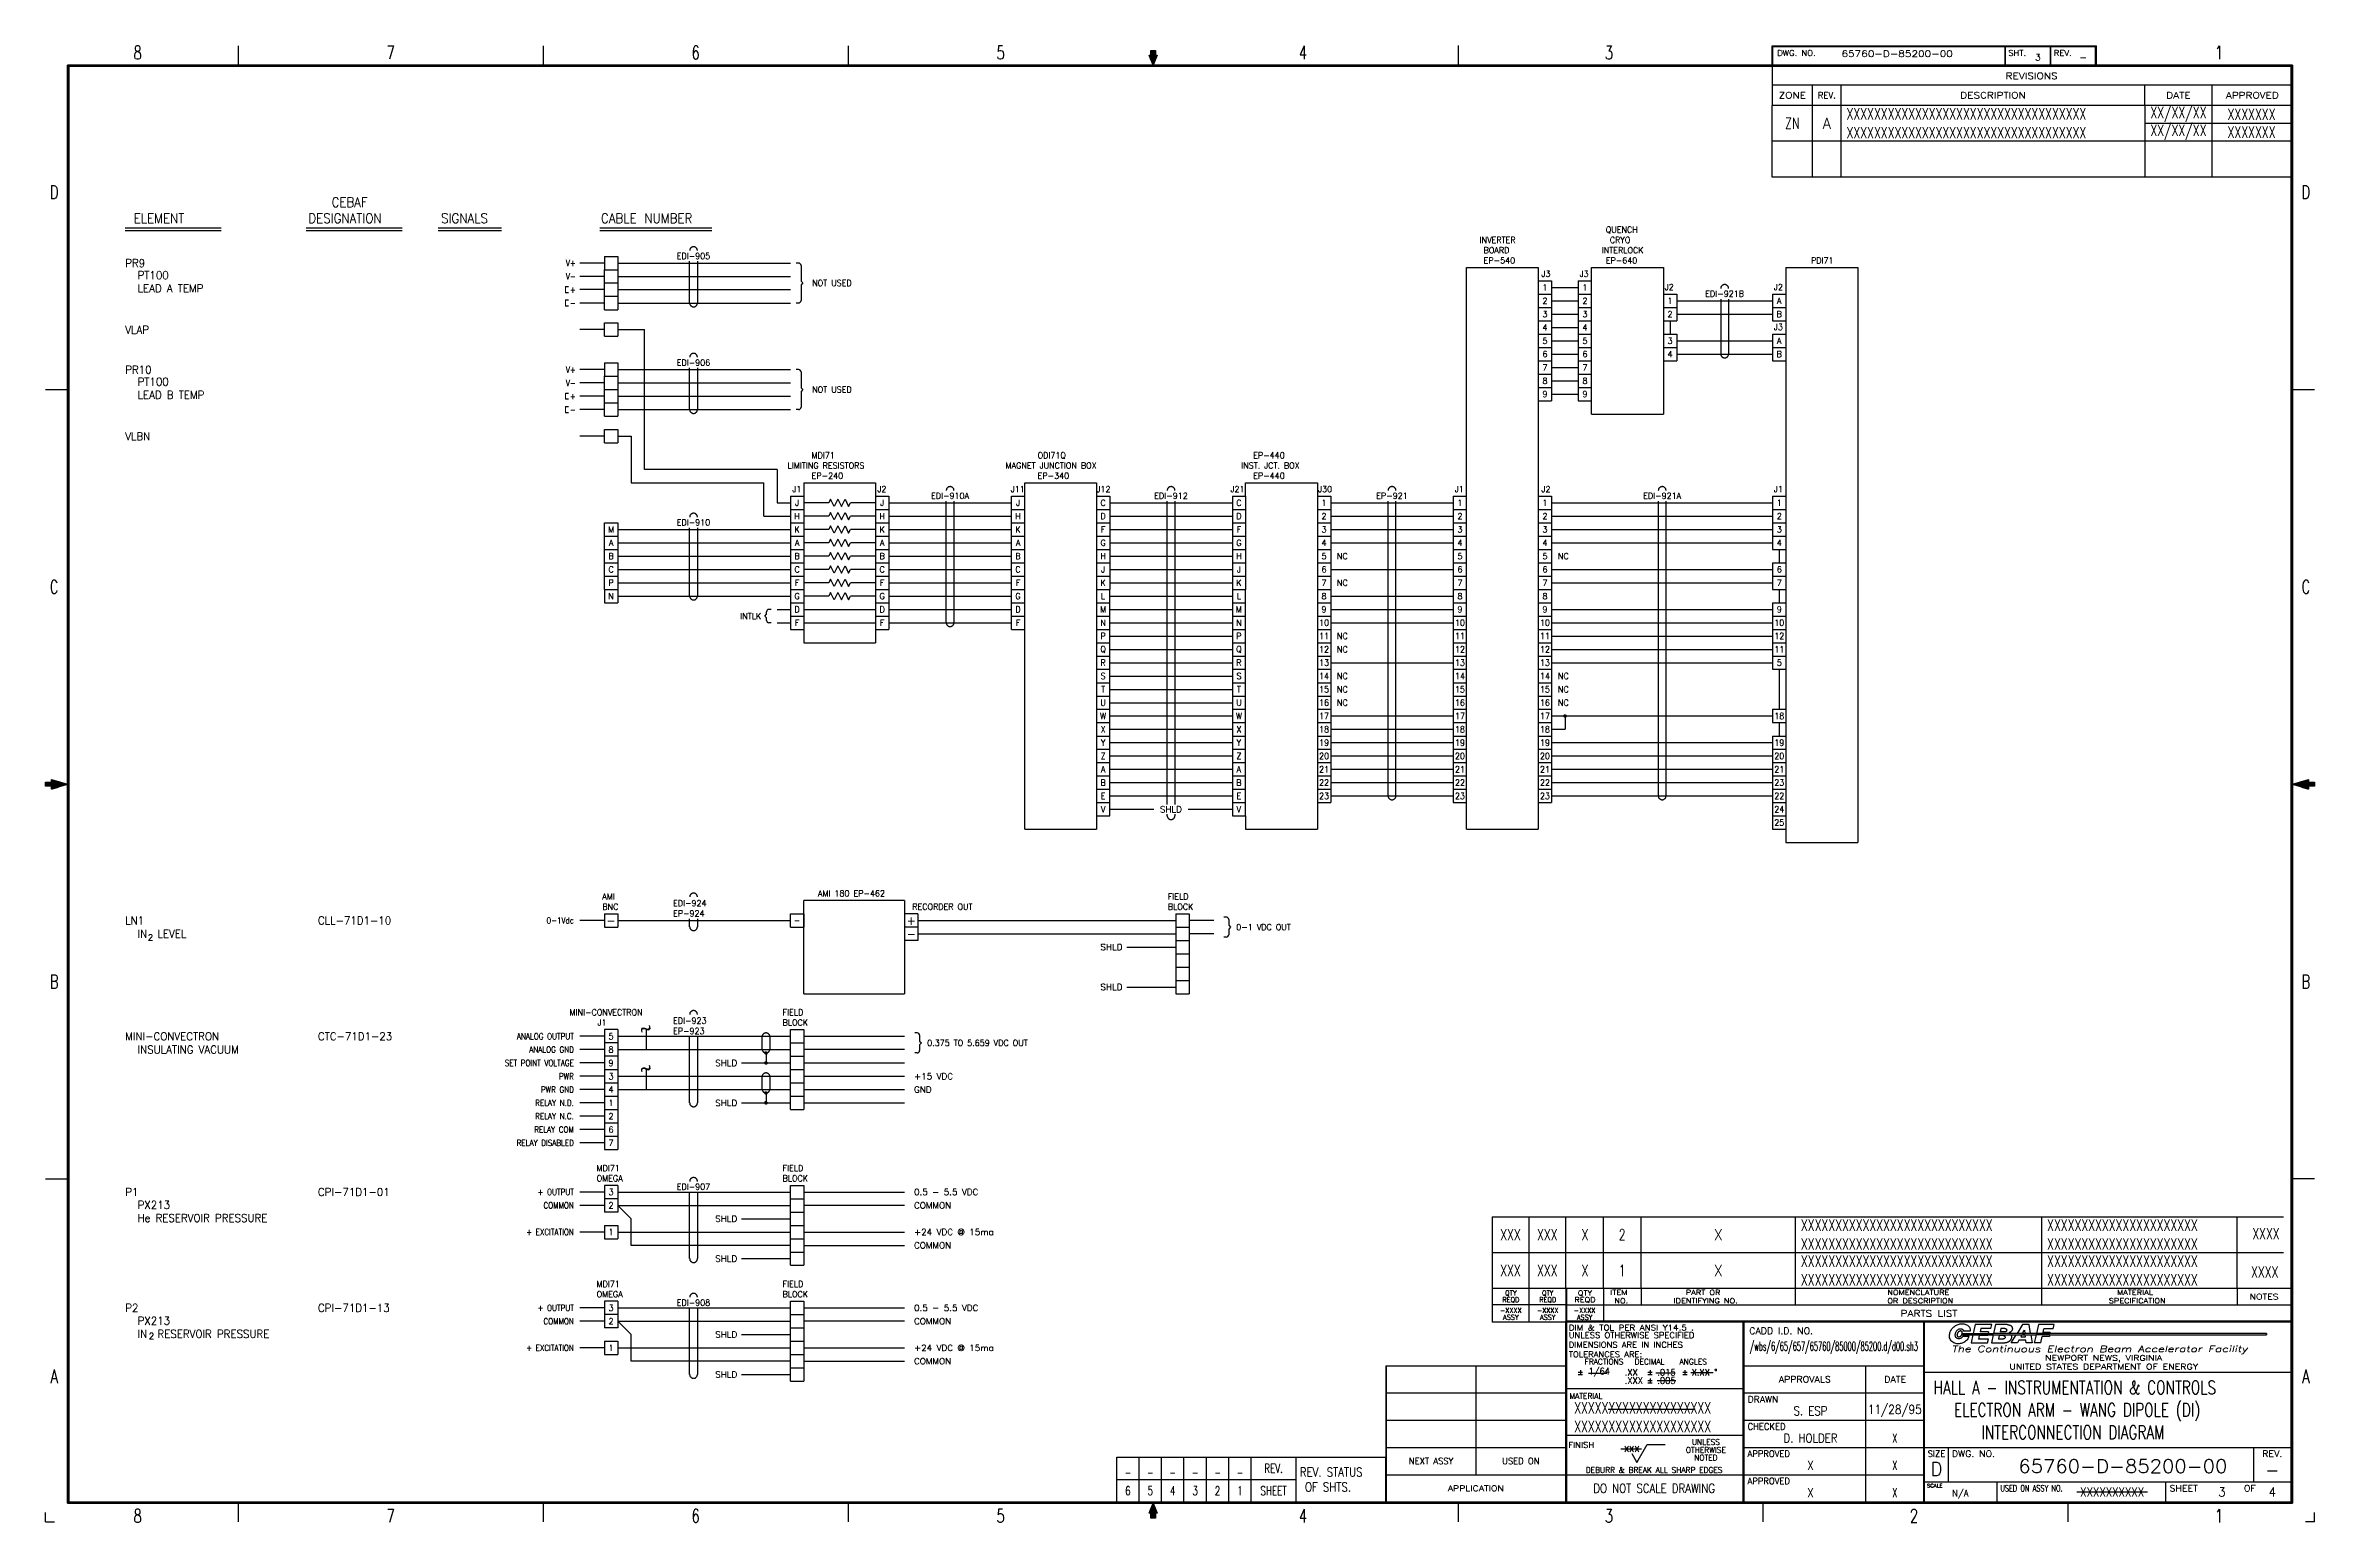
# Model space of a CAD drawing. Extents: x -7.6 to 24, y -28.5 to -7.9.
import ezdxf

# ---------------------------------------------------------------- set-up
doc = ezdxf.new("R2010")
doc.units = 0
doc.header["$MEASUREMENT"] = 0
doc.linetypes.add('DASHED', pattern=[15, 7, -8])
doc.linetypes.add('PHANTOM', pattern=[13, 10, -1, 0, -1, 0, -1])
doc.layers.add('1', color=7, linetype='CONTINUOUS')
doc.layers.add('2', color=7, linetype='CONTINUOUS')
doc.styles.add('CONVERTER_1', font='simplex.shx', dxfattribs={"width": 0.7125})
doc.styles.add('CONVERTER_10', font='simplex.shx', dxfattribs={"width": 0.6175})
doc.styles.add('CONVERTER_11', font='simplex.shx', dxfattribs={"width": 0.665})
doc.styles.add('CONVERTER_12', font='simplex.shx', dxfattribs={"width": 1.2825})
doc.styles.add('CONVERTER_13', font='simplex.shx', dxfattribs={"width": 1.3775, "oblique": 12})
doc.styles.add('CONVERTER_14', font='simplex.shx', dxfattribs={"width": 1.045})
doc.styles.add('CONVERTER_15', font='complex.shx', dxfattribs={"width": 0.95})
doc.styles.add('CONVERTER_16', font='complex.shx', dxfattribs={"width": 1.1875})
doc.styles.add('CONVERTER_17', font='complex.shx', dxfattribs={"width": 0.7125})
doc.styles.add('CONVERTER_18', font='txt.shx', dxfattribs={"width": 0.9})
doc.styles.add('CONVERTER_2', font='simplex.shx', dxfattribs={"width": 0.95})
doc.styles.add('CONVERTER_3', font='simplex.shx', dxfattribs={"width": 1.1875})
doc.styles.add('CONVERTER_4', font='simplex.shx', dxfattribs={"width": 1.06875})
doc.styles.add('CONVERTER_5', font='complex.shx', dxfattribs={"width": 0.83125})
doc.styles.add('CONVERTER_6', font='simplex.shx', dxfattribs={"width": 0.741})
doc.styles.add('CONVERTER_7', font='simplex.shx', dxfattribs={"width": 0.83125})
doc.styles.add('CONVERTER_8', font='simplex.shx', dxfattribs={"width": 0.5415})
doc.styles.add('CONVERTER_9', font='simplex.shx', dxfattribs={"width": 0.855})
pattern_1 = [(0, (-1582.916785, 4540.313205), (-0.005, 0.005), [])]
pattern_2 = [(90, (-1582.916785, 4540.313205), (-0.005, -0.005), [])]
pattern_3 = [(45, (0, 0), (-0.00141421356, 0.00141421356), [])]

msp = doc.modelspace()

# ---------------------------------------------------------------- texts
at = {"layer": '1', "color": 2, "style": 'CONVERTER_18', "width": 0.9}
for s, p in [('ELEMENT', (-6.384, -10.35)), ('SIGNALS', (-2.1, -10.35))]:
    msp.add_text(s, height=0.1344, dxfattribs=at).set_placement(p)
at = {"layer": '1', "color": 2}
for s, insert, char_height, attachment_point, style in [('   CEBAF\\PDESIGNATION', (-3.95, -10.35), 0.13444, 7, 'CONVERTER_18'), ('CABLE NUMBER', (0.127, -10.35), 0.13444, 7, 'CONVERTER_18'), ('PR9', (-6.502, -10.908), 0.11, 4, 'CONVERTER_2'), ('PT100\\PLEAD A TEMP', (-6.33, -11.02), 0.11, 1, 'CONVERTER_2'), ('VLAP', (-6.502, -11.836), 0.11, 4, 'CONVERTER_2'), ('PR10', (-6.502, -12.393), 0.11, 4, 'CONVERTER_2'), ('PT100\\PLEAD B TEMP', (-6.33, -12.505), 0.11, 1, 'CONVERTER_2'), ('VLBN', (-6.502, -13.321), 0.11, 4, 'CONVERTER_2'), ('LN1', (-6.502, -20.066), 0.11, 4, 'CONVERTER_2'), ('lN  LEVEL', (-6.33, -20.252), 0.11, 4, 'CONVERTER_2'), ('CLL-71D1-10', (-3.816, -20.066), 0.11, 4, 'CONVERTER_2'), ('MINI-CONVECTRON', (-6.502, -21.68), 0.11, 4, 'CONVERTER_2'), ('INSULATING VACUUM', (-6.33, -21.865), 0.11, 4, 'CONVERTER_2'), ('CTC-71D1-23', (-3.816, -21.68), 0.11, 4, 'CONVERTER_2'), ('P1', (-6.502, -23.85), 0.11, 4, 'CONVERTER_2'), ('PX213\\PHe RESERVOIR PRESSURE', (-6.33, -23.974), 0.11, 1, 'CONVERTER_2'), ('CPI-71D1-01', (-3.816, -23.85), 0.11, 4, 'CONVERTER_2'), ('P2', (-6.502, -25.464), 0.11, 4, 'CONVERTER_2'), ('PX213\\PlN  RESERVOIR PRESSURE', (-6.33, -25.588), 0.11, 1, 'CONVERTER_2'), ('CPI-71D1-13', (-3.816, -25.464), 0.11, 4, 'CONVERTER_2')]:
    msp.add_mtext(s, dxfattribs=dict(at, insert=insert, char_height=char_height, attachment_point=attachment_point, style=style))
at = {"layer": '1', "color": 3}
for s, insert, char_height, attachment_point, style in [(' QUENCH\\P  CRYO\\PINTERLOCK\\P EP-640', (14.075, -10.913), 0.0856, 7, 'CONVERTER_2'), ('INVERTER\\P BOARD\\P EP-540', (12.373, -10.913), 0.0856, 7, 'CONVERTER_2'), ('V+', (-0.223, -10.906), 0.0856, 6, 'CONVERTER_9'), ('V-', (-0.223, -11.092), 0.0856, 6, 'CONVERTER_9'), ('EDI-905', (1.417, -10.851), 0.0856, 8, 'CONVERTER_2'), ('J3', (13.298, -11.099), 0.0856, 8, 'CONVERTER_2'), ('J3', (13.829, -11.099), 0.0856, 8, 'CONVERTER_2'), ('PDI71', (17.148, -10.913), 0.0856, 8, 'CONVERTER_2'), ('I +', (-0.223, -11.277), 0.0856, 6, 'CONVERTER_9'), ('NOT USED', (3.072, -11.184), 0.0856, 4, 'CONVERTER_2'), ('1', (13.284, -11.247), 0.0856, 5, 'CONVERTER_2'), ('1', (13.841, -11.247), 0.0856, 5, 'CONVERTER_2'), ('J2', (15.015, -11.285), 0.0856, 8, 'CONVERTER_2'), ('EDI-921B', (15.787, -11.377), 0.0856, 8, 'CONVERTER_2'), ('J2', (16.537, -11.285), 0.0856, 8, 'CONVERTER_2'), ('I -', (-0.223, -11.463), 0.0856, 6, 'CONVERTER_9'), ('2', (13.284, -11.433), 0.0856, 5, 'CONVERTER_2'), ('3', (13.284, -11.618), 0.0856, 5, 'CONVERTER_2'), ('2', (13.841, -11.433), 0.0856, 5, 'CONVERTER_2'), ('3', (13.841, -11.618), 0.0856, 5, 'CONVERTER_2'), ('2', (15.027, -11.618), 0.0856, 5, 'CONVERTER_2'), ('1', (15.027, -11.433), 0.0856, 5, 'CONVERTER_2'), ('A', (16.549, -11.433), 0.0856, 5, 'CONVERTER_2'), ('B', (16.549, -11.618), 0.0856, 5, 'CONVERTER_2'), ('4', (13.284, -11.804), 0.0856, 5, 'CONVERTER_2'), ('5', (13.284, -11.99), 0.0856, 5, 'CONVERTER_2'), ('4', (13.841, -11.804), 0.0856, 5, 'CONVERTER_2'), ('5', (13.841, -11.99), 0.0856, 5, 'CONVERTER_2'), ('3', (15.027, -11.99), 0.0856, 5, 'CONVERTER_2'), ('J3', (16.537, -11.841), 0.0856, 8, 'CONVERTER_2'), ('A', (16.549, -11.99), 0.0856, 5, 'CONVERTER_2'), ('EDI-906', (1.417, -12.336), 0.0856, 8, 'CONVERTER_2'), ('7', (13.284, -12.361), 0.0856, 5, 'CONVERTER_2'), ('6', (13.284, -12.175), 0.0856, 5, 'CONVERTER_2'), ('7', (13.841, -12.361), 0.0856, 5, 'CONVERTER_2'), ('6', (13.841, -12.175), 0.0856, 5, 'CONVERTER_2'), ('4', (15.027, -12.175), 0.0856, 5, 'CONVERTER_2'), ('B', (16.549, -12.175), 0.0856, 5, 'CONVERTER_2'), ('V+', (-0.223, -12.391), 0.0856, 6, 'CONVERTER_9'), ('V-', (-0.223, -12.577), 0.0856, 6, 'CONVERTER_9'), ('NOT USED', (3.072, -12.669), 0.0856, 4, 'CONVERTER_2'), ('8', (13.284, -12.547), 0.0856, 5, 'CONVERTER_2'), ('8', (13.841, -12.547), 0.0856, 5, 'CONVERTER_2'), ('I +', (-0.223, -12.762), 0.0856, 6, 'CONVERTER_9'), ('I -', (-0.223, -12.948), 0.0856, 6, 'CONVERTER_9'), ('9', (13.284, -12.732), 0.0856, 5, 'CONVERTER_2'), ('9', (13.841, -12.732), 0.0856, 5, 'CONVERTER_2'), ('      MDI71\\PLIMITING RESISTORS\\P      EP-240', (2.729, -13.913), 0.08556, 7, 'CONVERTER_2'), ('        ODI71Q\\PMAGNET JUNCTION BOX\\P        EP-340', (5.767, -13.913), 0.08556, 7, 'CONVERTER_2'), ('   EP-440\\PINST. JCT. BOX\\P   EP-440', (9.05, -13.913), 0.08556, 7, 'CONVERTER_2'), ('J1', (2.857, -14.099), 0.0856, 8, 'CONVERTER_2'), ('J', (2.861, -14.247), 0.0856, 5, 'CONVERTER_2'), ('J2', (4.043, -14.099), 0.0856, 8, 'CONVERTER_2'), ('J', (4.047, -14.247), 0.0856, 5, 'CONVERTER_2'), ('EDI-910A', (4.993, -14.192), 0.0856, 8, 'CONVERTER_2'), ('J11', (5.936, -14.099), 0.0856, 8, 'CONVERTER_2'), ('J', (5.94, -14.247), 0.0856, 5, 'CONVERTER_2'), ('J12', (7.131, -14.099), 0.0856, 8, 'CONVERTER_2'), ('C', (7.126, -14.247), 0.0856, 5, 'CONVERTER_2'), ('EDI-912', (8.072, -14.192), 0.0856, 8, 'CONVERTER_2'), ('J21', (8.999, -14.099), 0.0856, 8, 'CONVERTER_2'), ('C', (9.019, -14.247), 0.0856, 5, 'CONVERTER_2'), ('J30', (10.219, -14.099), 0.0856, 8, 'CONVERTER_2'), ('1', (10.205, -14.247), 0.0856, 5, 'CONVERTER_2'), ('EP-921', (11.151, -14.192), 0.0856, 8, 'CONVERTER_2'), ('J1', (12.091, -14.099), 0.0856, 8, 'CONVERTER_2'), ('1', (12.099, -14.247), 0.0856, 5, 'CONVERTER_2'), ('J2', (13.298, -14.099), 0.0856, 8, 'CONVERTER_2'), ('1', (13.284, -14.247), 0.0856, 5, 'CONVERTER_2'), ('EDI-921A', (14.916, -14.192), 0.0856, 8, 'CONVERTER_2'), ('J1', (16.537, -14.099), 0.0856, 8, 'CONVERTER_2'), ('1', (16.549, -14.247), 0.0856, 5, 'CONVERTER_2'), ('EDI-910', (1.417, -14.563), 0.0856, 8, 'CONVERTER_2'), ('H', (2.861, -14.433), 0.0856, 5, 'CONVERTER_2'), ('H', (4.047, -14.433), 0.0856, 5, 'CONVERTER_2'), ('H', (5.94, -14.433), 0.0856, 5, 'CONVERTER_2'), ('D', (7.126, -14.433), 0.0856, 5, 'CONVERTER_2'), ('D', (9.019, -14.433), 0.0856, 5, 'CONVERTER_2'), ('2', (10.205, -14.433), 0.0856, 5, 'CONVERTER_2'), ('2', (12.099, -14.433), 0.0856, 5, 'CONVERTER_2'), ('2', (13.284, -14.433), 0.0856, 5, 'CONVERTER_2'), ('2', (16.549, -14.433), 0.0856, 5, 'CONVERTER_2'), ('M', (0.269, -14.618), 0.0856, 5, 'CONVERTER_2'), ('A', (0.269, -14.804), 0.0856, 5, 'CONVERTER_2'), ('A', (2.861, -14.804), 0.0856, 5, 'CONVERTER_2'), ('K', (2.861, -14.618), 0.0856, 5, 'CONVERTER_2'), ('A', (4.047, -14.804), 0.0856, 5, 'CONVERTER_2'), ('K', (4.047, -14.618), 0.0856, 5, 'CONVERTER_2'), ('A', (5.94, -14.804), 0.0856, 5, 'CONVERTER_2'), ('K', (5.94, -14.618), 0.0856, 5, 'CONVERTER_2'), ('G', (7.126, -14.804), 0.0856, 5, 'CONVERTER_2'), ('F', (7.126, -14.618), 0.0856, 5, 'CONVERTER_2'), ('G', (9.019, -14.804), 0.0856, 5, 'CONVERTER_2'), ('F', (9.019, -14.618), 0.0856, 5, 'CONVERTER_2'), ('3', (10.205, -14.618), 0.0856, 5, 'CONVERTER_2'), ('4', (10.205, -14.804), 0.0856, 5, 'CONVERTER_2'), ('3', (12.099, -14.618), 0.0856, 5, 'CONVERTER_2'), ('4', (12.099, -14.804), 0.0856, 5, 'CONVERTER_2'), ('3', (13.284, -14.618), 0.0856, 5, 'CONVERTER_2'), ('4', (13.284, -14.804), 0.0856, 5, 'CONVERTER_2'), ('3', (16.549, -14.618), 0.0856, 5, 'CONVERTER_2'), ('4', (16.549, -14.804), 0.0856, 5, 'CONVERTER_2'), ('C', (0.269, -15.175), 0.0856, 5, 'CONVERTER_2'), ('B', (0.269, -14.99), 0.0856, 5, 'CONVERTER_2'), ('C', (2.861, -15.175), 0.0856, 5, 'CONVERTER_2'), ('B', (2.861, -14.99), 0.0856, 5, 'CONVERTER_2'), ('C', (4.047, -15.175), 0.0856, 5, 'CONVERTER_2'), ('B', (4.047, -14.99), 0.0856, 5, 'CONVERTER_2'), ('C', (5.94, -15.175), 0.0856, 5, 'CONVERTER_2'), ('B', (5.94, -14.99), 0.0856, 5, 'CONVERTER_2'), ('H', (7.126, -14.99), 0.0856, 5, 'CONVERTER_2'), ('J', (7.126, -15.175), 0.0856, 5, 'CONVERTER_2'), ('H', (9.019, -14.99), 0.0856, 5, 'CONVERTER_2'), ('J', (9.019, -15.175), 0.0856, 5, 'CONVERTER_2'), ('5', (10.205, -14.99), 0.0856, 5, 'CONVERTER_2'), ('6', (10.205, -15.175), 0.0856, 5, 'CONVERTER_2'), ('NC', (10.385, -14.99), 0.0856, 4, 'CONVERTER_2'), ('5', (12.099, -14.99), 0.0856, 5, 'CONVERTER_2'), ('6', (12.099, -15.175), 0.0856, 5, 'CONVERTER_2'), ('5', (13.284, -14.99), 0.0856, 5, 'CONVERTER_2'), ('6', (13.284, -15.175), 0.0856, 5, 'CONVERTER_2'), ('NC', (13.465, -14.99), 0.0856, 4, 'CONVERTER_2'), ('6', (16.549, -15.175), 0.0856, 5, 'CONVERTER_2'), ('P', (0.269, -15.361), 0.0856, 5, 'CONVERTER_2'), ('F', (2.861, -15.361), 0.0856, 5, 'CONVERTER_2'), ('F', (4.047, -15.361), 0.0856, 5, 'CONVERTER_2'), ('F', (5.94, -15.361), 0.0856, 5, 'CONVERTER_2'), ('K', (7.126, -15.361), 0.0856, 5, 'CONVERTER_2'), ('K', (9.019, -15.361), 0.0856, 5, 'CONVERTER_2'), ('7', (10.205, -15.361), 0.0856, 5, 'CONVERTER_2'), ('NC', (10.385, -15.361), 0.0856, 4, 'CONVERTER_2'), ('7', (12.099, -15.361), 0.0856, 5, 'CONVERTER_2'), ('7', (13.284, -15.361), 0.0856, 5, 'CONVERTER_2'), ('7', (16.549, -15.361), 0.0856, 5, 'CONVERTER_2'), ('N', (0.269, -15.547), 0.0856, 5, 'CONVERTER_2'), ('INTLK', (2.361, -15.825), 0.0856, 6, 'CONVERTER_2'), ('G', (2.861, -15.547), 0.0856, 5, 'CONVERTER_2'), ('D', (2.861, -15.732), 0.0856, 5, 'CONVERTER_2'), ('G', (4.047, -15.547), 0.0856, 5, 'CONVERTER_2'), ('D', (4.047, -15.732), 0.0856, 5, 'CONVERTER_2'), ('G', (5.94, -15.547), 0.0856, 5, 'CONVERTER_2'), ('D', (5.94, -15.732), 0.0856, 5, 'CONVERTER_2'), ('M', (7.126, -15.732), 0.0856, 5, 'CONVERTER_2'), ('L', (7.126, -15.547), 0.0856, 5, 'CONVERTER_2'), ('M', (9.019, -15.732), 0.0856, 5, 'CONVERTER_2'), ('L', (9.019, -15.547), 0.0856, 5, 'CONVERTER_2'), ('8', (10.205, -15.547), 0.0856, 5, 'CONVERTER_2'), ('9', (10.205, -15.732), 0.0856, 5, 'CONVERTER_2'), ('8', (12.099, -15.547), 0.0856, 5, 'CONVERTER_2'), ('9', (12.099, -15.732), 0.0856, 5, 'CONVERTER_2'), ('8', (13.284, -15.547), 0.0856, 5, 'CONVERTER_2'), ('9', (13.284, -15.732), 0.0856, 5, 'CONVERTER_2'), ('9', (16.549, -15.732), 0.0856, 5, 'CONVERTER_2'), ('F', (2.861, -15.918), 0.0856, 5, 'CONVERTER_2'), ('F', (4.047, -15.918), 0.0856, 5, 'CONVERTER_2'), ('F', (5.94, -15.918), 0.0856, 5, 'CONVERTER_2'), ('N', (7.126, -15.918), 0.0856, 5, 'CONVERTER_2'), ('P', (7.126, -16.103), 0.0856, 5, 'CONVERTER_2'), ('N', (9.019, -15.918), 0.0856, 5, 'CONVERTER_2'), ('P', (9.019, -16.103), 0.0856, 5, 'CONVERTER_2'), ('10', (10.205, -15.918), 0.0856, 5, 'CONVERTER_2'), ('11', (10.205, -16.103), 0.0856, 5, 'CONVERTER_2'), ('NC', (10.385, -16.103), 0.0856, 4, 'CONVERTER_2'), ('10', (12.099, -15.918), 0.0856, 5, 'CONVERTER_2'), ('11', (12.099, -16.103), 0.0856, 5, 'CONVERTER_2'), ('10', (13.284, -15.918), 0.0856, 5, 'CONVERTER_2'), ('11', (13.284, -16.103), 0.0856, 5, 'CONVERTER_2'), ('10', (16.549, -15.918), 0.0856, 5, 'CONVERTER_2'), ('12', (16.549, -16.103), 0.0856, 5, 'CONVERTER_2'), ('Q', (7.126, -16.289), 0.0856, 5, 'CONVERTER_2'), ('R', (7.126, -16.475), 0.0856, 5, 'CONVERTER_2'), ('Q', (9.019, -16.289), 0.0856, 5, 'CONVERTER_2'), ('R', (9.019, -16.475), 0.0856, 5, 'CONVERTER_2'), ('12', (10.205, -16.289), 0.0856, 5, 'CONVERTER_2'), ('13', (10.205, -16.475), 0.0856, 5, 'CONVERTER_2'), ('NC', (10.385, -16.289), 0.0856, 4, 'CONVERTER_2'), ('12', (12.099, -16.289), 0.0856, 5, 'CONVERTER_2'), ('13', (12.099, -16.475), 0.0856, 5, 'CONVERTER_2'), ('12', (13.284, -16.289), 0.0856, 5, 'CONVERTER_2'), ('13', (13.284, -16.475), 0.0856, 5, 'CONVERTER_2'), ('11', (16.549, -16.289), 0.0856, 5, 'CONVERTER_2'), ('5', (16.549, -16.475), 0.0856, 5, 'CONVERTER_2'), ('S', (7.126, -16.66), 0.0856, 5, 'CONVERTER_2'), ('S', (9.019, -16.66), 0.0856, 5, 'CONVERTER_2'), ('14', (10.205, -16.66), 0.0856, 5, 'CONVERTER_2'), ('NC', (10.385, -16.66), 0.0856, 4, 'CONVERTER_2'), ('14', (12.099, -16.66), 0.0856, 5, 'CONVERTER_2'), ('14', (13.284, -16.66), 0.0856, 5, 'CONVERTER_2'), ('NC', (13.465, -16.66), 0.0856, 4, 'CONVERTER_2'), ('T', (7.126, -16.846), 0.0856, 5, 'CONVERTER_2'), ('U', (7.126, -17.032), 0.0856, 5, 'CONVERTER_2'), ('T', (9.019, -16.846), 0.0856, 5, 'CONVERTER_2'), ('U', (9.019, -17.032), 0.0856, 5, 'CONVERTER_2'), ('15', (10.205, -16.846), 0.0856, 5, 'CONVERTER_2'), ('16', (10.205, -17.032), 0.0856, 5, 'CONVERTER_2'), ('NC', (10.385, -16.846), 0.0856, 4, 'CONVERTER_2'), ('NC', (10.385, -17.032), 0.0856, 4, 'CONVERTER_2'), ('15', (12.099, -16.846), 0.0856, 5, 'CONVERTER_2'), ('16', (12.099, -17.032), 0.0856, 5, 'CONVERTER_2'), ('15', (13.284, -16.846), 0.0856, 5, 'CONVERTER_2'), ('16', (13.284, -17.032), 0.0856, 5, 'CONVERTER_2'), ('NC', (13.465, -16.846), 0.0856, 4, 'CONVERTER_2'), ('NC', (13.465, -17.032), 0.0856, 4, 'CONVERTER_2'), ('W', (7.126, -17.217), 0.0856, 5, 'CONVERTER_2'), ('X', (7.126, -17.403), 0.0856, 5, 'CONVERTER_2'), ('W', (9.019, -17.217), 0.0856, 5, 'CONVERTER_2'), ('X', (9.019, -17.403), 0.0856, 5, 'CONVERTER_2'), ('17', (10.205, -17.217), 0.0856, 5, 'CONVERTER_2'), ('18', (10.205, -17.403), 0.0856, 5, 'CONVERTER_2'), ('17', (12.099, -17.217), 0.0856, 5, 'CONVERTER_2'), ('18', (12.099, -17.403), 0.0856, 5, 'CONVERTER_2'), ('17', (13.284, -17.217), 0.0856, 5, 'CONVERTER_2'), ('18', (13.284, -17.403), 0.0856, 5, 'CONVERTER_2'), ('18', (16.549, -17.217), 0.0856, 5, 'CONVERTER_2'), ('Y', (7.126, -17.588), 0.0856, 5, 'CONVERTER_2'), ('Y', (9.019, -17.588), 0.0856, 5, 'CONVERTER_2'), ('19', (10.205, -17.588), 0.0856, 5, 'CONVERTER_2'), ('19', (12.099, -17.588), 0.0856, 5, 'CONVERTER_2'), ('19', (13.284, -17.588), 0.0856, 5, 'CONVERTER_2'), ('19', (16.549, -17.588), 0.0856, 5, 'CONVERTER_2'), ('A', (7.126, -17.96), 0.0856, 5, 'CONVERTER_2'), ('Z', (7.126, -17.774), 0.0856, 5, 'CONVERTER_2'), ('A', (9.019, -17.96), 0.0856, 5, 'CONVERTER_2'), ('Z', (9.019, -17.774), 0.0856, 5, 'CONVERTER_2'), ('20', (10.205, -17.774), 0.0856, 5, 'CONVERTER_2'), ('21', (10.205, -17.96), 0.0856, 5, 'CONVERTER_2'), ('20', (12.099, -17.774), 0.0856, 5, 'CONVERTER_2'), ('21', (12.099, -17.96), 0.0856, 5, 'CONVERTER_2'), ('20', (13.284, -17.774), 0.0856, 5, 'CONVERTER_2'), ('21', (13.284, -17.96), 0.0856, 5, 'CONVERTER_2'), ('20', (16.549, -17.774), 0.0856, 5, 'CONVERTER_2'), ('21', (16.549, -17.96), 0.0856, 5, 'CONVERTER_2'), ('B', (7.126, -18.145), 0.0856, 5, 'CONVERTER_2'), ('E', (7.126, -18.331), 0.0856, 5, 'CONVERTER_2'), ('B', (9.019, -18.145), 0.0856, 5, 'CONVERTER_2'), ('E', (9.019, -18.331), 0.0856, 5, 'CONVERTER_2'), ('22', (10.205, -18.145), 0.0856, 5, 'CONVERTER_2'), ('23', (10.205, -18.331), 0.0856, 5, 'CONVERTER_2'), ('22', (12.099, -18.145), 0.0856, 5, 'CONVERTER_2'), ('23', (12.099, -18.331), 0.0856, 5, 'CONVERTER_2'), ('22', (13.284, -18.145), 0.0856, 5, 'CONVERTER_2'), ('23', (13.284, -18.331), 0.0856, 5, 'CONVERTER_2'), ('23', (16.549, -18.145), 0.0856, 5, 'CONVERTER_2'), ('22', (16.549, -18.331), 0.0856, 5, 'CONVERTER_2'), ('V', (7.126, -18.517), 0.0856, 5, 'CONVERTER_2'), ('SHLD', (8.224, -18.517), 0.0856, 6, 'CONVERTER_14'), ('V', (9.019, -18.517), 0.0856, 5, 'CONVERTER_2'), ('24', (16.549, -18.517), 0.0856, 5, 'CONVERTER_2'), ('25', (16.549, -18.702), 0.0856, 5, 'CONVERTER_2'), ('AMI\\PBNC', (0.148, -19.918), 0.0856, 7, 'CONVERTER_2'), ('EDI-924\\PEP-924', (1.132, -20.011), 0.0856, 7, 'CONVERTER_2'), ('AMI 180 EP-462', (3.619, -19.732), 0.08556, 8, 'CONVERTER_2'), ('RECORDER OUT', (4.887, -19.918), 0.08556, 8, 'CONVERTER_2'), ('FIELD\\PBLOCK', (8.027, -19.918), 0.0856, 7, 'CONVERTER_2'), ('0-1Vdc', (-0.25, -20.066), 0.0856, 6, 'CONVERTER_9'), ('-', (0.269, -20.066), 0.12, 5, 'CONVERTER_2'), ('-', (2.861, -20.066), 0.0856, 5, 'CONVERTER_2'), ('+', (4.453, -20.066), 0.12, 5, 'CONVERTER_2'), ('0-1 VDC OUT', (8.982, -20.159), 0.08556, 4, 'CONVERTER_2'), ('2', (-6.188, -20.26), 0.0856, 1, 'CONVERTER_14'), ('-', (4.453, -20.252), 0.12, 5, 'CONVERTER_2'), ('SHLD', (7.396, -20.437), 0.0856, 6, 'CONVERTER_14'), ('SHLD', (7.396, -20.994), 0.0856, 6, 'CONVERTER_14'), ('MINI-CONVECTRON\\P       J1', (-0.31, -21.531), 0.08556, 7, 'CONVERTER_2'), ('EDI-923\\PEP-923', (1.132, -21.648), 0.0856, 7, 'CONVERTER_2'), ('FIELD\\PBLOCK', (2.658, -21.531), 0.0856, 7, 'CONVERTER_2'), ('ANALOG OUTPUT', (-0.25, -21.68), 0.08556, 6, 'CONVERTER_9'), ('5', (0.269, -21.68), 0.0856, 5, 'CONVERTER_2'), ('0.375 TO 5.659 VDC OUT', (4.675, -21.772), 0.08556, 4, 'CONVERTER_2'), ('SET POINT VOLTAGE', (-0.25, -22.051), 0.08556, 6, 'CONVERTER_9'), ('ANALOG GND', (-0.25, -21.865), 0.0856, 6, 'CONVERTER_9'), ('8', (0.269, -21.865), 0.0856, 5, 'CONVERTER_2'), ('9', (0.269, -22.051), 0.0856, 5, 'CONVERTER_2'), ('SHLD', (2.027, -22.051), 0.0856, 6, 'CONVERTER_14'), ('PWR GND', (-0.25, -22.422), 0.0856, 6, 'CONVERTER_9'), ('PWR', (-0.25, -22.237), 0.0856, 6, 'CONVERTER_9'), ('3', (0.269, -22.237), 0.0856, 5, 'CONVERTER_2'), ('4', (0.269, -22.422), 0.0856, 5, 'CONVERTER_2'), ('GND', (4.491, -22.422), 0.0856, 4, 'CONVERTER_14'), ('+15 VDC', (4.491, -22.237), 0.0856, 4, 'CONVERTER_14'), ('RELAY N.D.', (-0.25, -22.608), 0.0856, 6, 'CONVERTER_9'), ('RELAY N.C.', (-0.25, -22.793), 0.0856, 6, 'CONVERTER_9'), ('2', (0.269, -22.793), 0.0856, 5, 'CONVERTER_2'), ('1', (0.269, -22.608), 0.0856, 5, 'CONVERTER_2'), ('SHLD', (2.027, -22.608), 0.0856, 6, 'CONVERTER_14'), ('RELAY COM', (-0.25, -22.979), 0.0856, 6, 'CONVERTER_9'), ('6', (0.269, -22.979), 0.0856, 5, 'CONVERTER_2'), ('RELAY DISABLED', (-0.25, -23.165), 0.08556, 6, 'CONVERTER_9'), ('7', (0.269, -23.165), 0.0856, 5, 'CONVERTER_2'), ('MDI71\\POMEGA', (0.067, -23.702), 0.0856, 7, 'CONVERTER_2'), ('FIELD\\PBLOCK', (2.658, -23.702), 0.0856, 7, 'CONVERTER_2'), ('+ OUTPUT', (-0.25, -23.85), 0.0856, 6, 'CONVERTER_9'), ('COMMON', (-0.25, -24.036), 0.0856, 6, 'CONVERTER_9'), ('3', (0.269, -23.85), 0.0856, 5, 'CONVERTER_2'), ('2', (0.269, -24.036), 0.0856, 5, 'CONVERTER_2'), ('EDI-907', (1.417, -23.819), 0.0856, 8, 'CONVERTER_2'), ('0.5 - 5.5 VDC', (4.491, -23.85), 0.08556, 4, 'CONVERTER_14'), ('COMMON', (4.491, -24.036), 0.0856, 4, 'CONVERTER_14'), ('SHLD', (2.027, -24.222), 0.0856, 6, 'CONVERTER_14'), ('+ EXCITATION', (-0.25, -24.407), 0.08556, 6, 'CONVERTER_9'), ('1', (0.269, -24.407), 0.0856, 5, 'CONVERTER_2'), ('COMMON', (4.491, -24.593), 0.0856, 4, 'CONVERTER_14'), ('+24 VDC @ 15ma', (4.491, -24.407), 0.08556, 4, 'CONVERTER_14'), ('SHLD', (2.027, -24.778), 0.0856, 6, 'CONVERTER_14'), ('MDI71\\POMEGA', (0.067, -25.316), 0.0856, 7, 'CONVERTER_2'), ('FIELD\\PBLOCK', (2.658, -25.316), 0.0856, 7, 'CONVERTER_2'), ('+ OUTPUT', (-0.25, -25.464), 0.0856, 6, 'CONVERTER_9'), ('COMMON', (-0.25, -25.65), 0.0856, 6, 'CONVERTER_9'), ('3', (0.269, -25.464), 0.0856, 5, 'CONVERTER_2'), ('2', (0.269, -25.65), 0.0856, 5, 'CONVERTER_2'), ('EDI-908', (1.417, -25.433), 0.0856, 8, 'CONVERTER_2'), ('0.5 - 5.5 VDC', (4.491, -25.464), 0.08556, 4, 'CONVERTER_14'), ('COMMON', (4.491, -25.65), 0.0856, 4, 'CONVERTER_14'), ('2', (-6.174, -25.813), 0.0856, 1, 'CONVERTER_14'), ('SHLD', (2.027, -25.835), 0.0856, 6, 'CONVERTER_14'), ('+ EXCITATION', (-0.25, -26.021), 0.08556, 6, 'CONVERTER_9'), ('1', (0.269, -26.021), 0.0856, 5, 'CONVERTER_2'), ('COMMON', (4.491, -26.207), 0.0856, 4, 'CONVERTER_14'), ('+24 VDC @ 15ma', (4.491, -26.021), 0.08556, 4, 'CONVERTER_14'), ('SHLD', (2.027, -26.392), 0.0856, 6, 'CONVERTER_14')]:
    msp.add_mtext(s, dxfattribs=dict(at, insert=insert, char_height=char_height, attachment_point=attachment_point, style=style))
at = {"layer": '1', "color": 2, "char_height": 0.172, "attachment_point": 8, "rotation": 20, "style": 'CONVERTER_2'}
for insert in [(0.779, -21.645), (0.779, -22.201)]:
    msp.add_mtext('~', dxfattribs=dict(at, insert=insert))

# ---------------------------------------------------------------- blocks, each defined once
blk = doc.blocks.new('PARTS_LIST', base_point=(12.546, -25.661))
at = {"layer": '1', "color": 4, "linetype": 'PHANTOM'}
blk.add_line((23.7, -24.193), (23.7, -25.193), dxfattribs=at)
at = {"layer": '1', "color": 2, "linetype": 'CONTINUOUS'}
for p, q in [((23.7, -25.193), (13.574, -25.193)), ((13.574, -25.193), (13.574, -25.646)), ((13.579, -25.193), (13.579, -25.646)), ((13.584, -25.193), (13.584, -25.646)), ((14.098, -25.193), (14.098, -25.421)), ((14.622, -25.193), (14.622, -25.421)), ((16.776, -25.421), (16.776, -25.193)), ((20.207, -25.421), (20.207, -25.193)), ((22.931, -25.193), (22.931, -25.421)), ((23.7, -25.193), (23.7, -25.646)), ((13.574, -25.421), (23.7, -25.421)), ((13.574, -25.646), (23.7, -25.646))]:
    blk.add_line(p, q, dxfattribs=at)
at = {"layer": '2', "color": 4, "linetype": 'PHANTOM'}
for p, q in [((12.546, -24.193), (12.546, -25.661)), ((12.546, -24.193), (13.06, -24.193)), ((13.06, -24.193), (13.06, -25.661)), ((13.06, -24.193), (13.574, -24.193)), ((13.574, -25.193), (13.574, -24.193)), ((13.574, -24.193), (23.7, -24.193)), ((14.098, -25.193), (14.098, -24.193)), ((14.622, -25.193), (14.622, -24.193)), ((16.776, -25.193), (16.776, -24.193)), ((20.207, -25.193), (20.207, -24.193)), ((22.931, -25.193), (22.931, -24.193)), ((12.546, -24.693), (13.06, -24.693)), ((13.06, -24.693), (13.574, -24.693)), ((13.574, -24.693), (23.7, -24.693)), ((13.574, -25.193), (12.546, -25.193)), ((13.574, -25.421), (12.546, -25.421)), ((14.098, -25.421), (14.098, -25.646)), ((13.574, -25.661), (12.546, -25.661))]:
    blk.add_line(p, q, dxfattribs=at)
at = {"layer": '1', "color": 13, "attachment_point": 5}
for s, insert, char_height, style in [('XXXX', (23.332, -24.429), 0.1562, 'CONVERTER_1'), ('XXXX', (23.314, -24.964), 0.1562, 'CONVERTER_1'), ('QTY', (12.808, -25.26), 0.07, 'CONVERTER_2'), ('QTY', (13.322, -25.26), 0.07, 'CONVERTER_2'), ('-XXXX', (12.808, -25.5), 0.07, 'CONVERTER_2'), ('REQD', (12.808, -25.354), 0.07, 'CONVERTER_2'), ('ASSY', (12.808, -25.594), 0.07, 'CONVERTER_2'), ('-XXXX', (13.322, -25.5), 0.07, 'CONVERTER_2'), ('REQD', (13.322, -25.354), 0.07, 'CONVERTER_2'), ('ASSY', (13.322, -25.594), 0.07, 'CONVERTER_2'), ('-XXXX', (13.836, -25.5), 0.07, 'CONVERTER_2'), ('ASSY', (13.836, -25.594), 0.07, 'CONVERTER_2')]:
    blk.add_mtext(s, dxfattribs=dict(at, insert=insert, char_height=char_height, style=style))
at = {"layer": '1', "color": 3, "style": 'CONVERTER_3'}
for s, insert, char_height, attachment_point in [('QTY', (13.841, -25.26), 0.07, 5), ('ITEM\\P NO.', (14.194, -25.307), 0.07, 4), ('   PART OR\\PIDENTIFYING NO.', (15.076, -25.307), 0.07, 4), ('NOMENCLATURE\\POR DESCRIPTION', (18.055, -25.307), 0.07, 4), ('  MATERIAL\\PSPECIFICATION', (21.142, -25.307), 0.07, 4), ('NOTES', (23.306, -25.307), 0.08, 5), ('REQD', (13.841, -25.354), 0.07, 5), ('PARTS LIST', (18.637, -25.541), 0.09, 5)]:
    blk.add_mtext(s, dxfattribs=dict(at, insert=insert, char_height=char_height, attachment_point=attachment_point))
at = {"layer": '2', "color": 13}
for s, insert, char_height, attachment_point, style in [('XXXXXXXXXXXXXXXXXXXXXXXXXXXX\\PXXXXXXXXXXXXXXXXXXXXXXXXXXXX', (16.851, -24.443), 0.15625, 4, 'CONVERTER_1'), ('XXXXXXXXXXXXXXXXXXXXXX\\PXXXXXXXXXXXXXXXXXXXXXX', (20.282, -24.443), 0.15625, 4, 'CONVERTER_1'), ('XXX', (12.803, -24.443), 0.1562, 5, 'CONVERTER_1'), ('XXX', (13.317, -24.443), 0.1562, 5, 'CONVERTER_1'), ('X', (13.841, -24.443), 0.156, 5, 'CONVERTER_1'), ('2', (14.36, -24.443), 0.156, 5, 'CONVERTER_1'), ('X', (15.699, -24.443), 0.156, 5, 'CONVERTER_2'), ('XXX', (12.803, -24.943), 0.1562, 5, 'CONVERTER_1'), ('XXX', (13.317, -24.943), 0.1562, 5, 'CONVERTER_1'), ('X', (13.841, -24.943), 0.156, 5, 'CONVERTER_1'), ('1', (14.36, -24.943), 0.156, 5, 'CONVERTER_1'), ('X', (15.699, -24.943), 0.156, 5, 'CONVERTER_2'), ('XXXXXXXXXXXXXXXXXXXXXXXXXXXX\\PXXXXXXXXXXXXXXXXXXXXXXXXXXXX', (16.851, -24.943), 0.15625, 4, 'CONVERTER_1'), ('XXXXXXXXXXXXXXXXXXXXXX\\PXXXXXXXXXXXXXXXXXXXXXX', (20.282, -24.943), 0.15625, 4, 'CONVERTER_1')]:
    blk.add_mtext(s, dxfattribs=dict(at, insert=insert, char_height=char_height, attachment_point=attachment_point, style=style))
blk = doc.blocks.new('TITLE_BLOCK', base_point=(13.574, -28.187))
at = {"layer": '1', "color": 2, "linetype": 'CONTINUOUS'}
for p, q in [((23.7, -25.651), (13.574, -25.651)), ((13.574, -28.168), (13.574, -25.651)), ((23.7, -25.656), (13.579, -25.656)), ((13.579, -25.656), (13.579, -28.168)), ((23.7, -25.661), (13.584, -25.661)), ((13.584, -25.661), (13.584, -28.168)), ((16.046, -28.168), (16.046, -25.661)), ((16.051, -25.661), (16.051, -28.168)), ((16.056, -25.661), (16.056, -28.168)), ((18.565, -28.168), (18.565, -25.661)), ((18.57, -28.168), (18.57, -25.661)), ((18.575, -28.168), (18.575, -25.661)), ((23.7, -28.168), (23.7, -25.651)), ((23.7, -25.656), (23.7, -25.656)), ((16.056, -26.269), (18.565, -26.269)), ((17.752, -26.269), (17.752, -28.168)), ((18.565, -26.359), (23.7, -26.359)), ((13.584, -26.585), (16.046, -26.585)), ((16.056, -26.649), (18.575, -26.649)), ((16.056, -27.029), (18.565, -27.029)), ((13.584, -27.237), (16.046, -27.237)), ((16.056, -27.408), (18.565, -27.408)), ((18.575, -27.408), (23.7, -27.408)), ((18.904, -27.408), (18.904, -27.889)), ((23.158, -27.408), (23.158, -27.889)), ((13.584, -27.788), (16.046, -27.788)), ((16.056, -27.788), (18.565, -27.788)), ((18.575, -27.889), (23.7, -27.889)), ((19.58, -27.889), (19.58, -28.168)), ((21.93, -27.889), (21.93, -28.168)), ((13.574, -28.168), (23.7, -28.168))]:
    blk.add_line(p, q, dxfattribs=at)
at = {"layer": '1', "color": 7, "linetype": 'CONTINUOUS'}
for p, q in [((19.088, -25.839), (20.128, -25.839)), ((19.094, -25.82), (19.459, -25.82)), ((19.193, -25.861), (19.106, -25.861)), ((19.209, -25.79), (19.12, -25.79)), ((19.246, -25.839), (19.221, -25.953)), ((19.278, -25.697), (19.251, -25.82)), ((19.51, -25.697), (19.278, -25.697)), ((19.335, -25.85), (19.324, -25.898)), ((19.465, -25.898), (19.324, -25.898)), ((19.453, -25.85), (19.335, -25.85)), ((19.357, -25.752), (19.347, -25.799)), ((19.464, -25.799), (19.347, -25.799)), ((19.498, -25.752), (19.357, -25.752)), ((19.453, -25.85), (19.455, -25.839)), ((19.453, -25.953), (19.465, -25.898)), ((19.464, -25.799), (19.459, -25.82)), ((19.459, -25.82), (19.535, -25.82)), ((19.498, -25.752), (19.51, -25.697)), ((19.531, -25.839), (19.505, -25.953)), ((19.563, -25.697), (19.535, -25.82)), ((19.94, -25.82), (19.535, -25.82)), ((19.725, -25.697), (19.563, -25.697)), ((19.614, -25.849), (19.603, -25.897)), ((19.603, -25.897), (19.603, -25.898)), ((19.603, -25.898), (19.603, -25.898)), ((19.668, -25.898), (19.603, -25.898)), ((19.67, -25.849), (19.614, -25.849)), ((19.636, -25.75), (19.625, -25.799)), ((19.625, -25.799), (19.625, -25.799)), ((19.691, -25.799), (19.625, -25.799)), ((19.692, -25.75), (19.636, -25.75)), ((19.669, -25.898), (19.668, -25.898)), ((19.782, -25.953), (19.851, -25.839)), ((19.938, -25.697), (19.863, -25.82)), ((19.888, -25.915), (19.867, -25.953)), ((19.986, -25.915), (19.888, -25.915)), ((19.93, -25.839), (19.914, -25.868)), ((19.914, -25.868), (19.979, -25.868)), ((20.03, -25.697), (19.938, -25.697)), ((19.94, -25.82), (19.965, -25.774)), ((19.94, -25.82), (19.972, -25.82)), ((19.965, -25.774), (19.972, -25.82)), ((20.132, -25.82), (19.972, -25.82)), ((19.979, -25.868), (19.975, -25.839)), ((19.991, -25.953), (19.986, -25.915)), ((20.051, -25.82), (20.03, -25.697)), ((20.055, -25.839), (20.074, -25.953)), ((20.128, -25.839), (20.103, -25.953)), ((20.318, -25.839), (20.128, -25.839)), ((20.16, -25.697), (20.132, -25.82)), ((20.323, -25.82), (20.132, -25.82)), ((20.378, -25.697), (20.16, -25.697)), ((20.194, -25.953), (20.214, -25.862)), ((20.313, -25.862), (20.214, -25.862)), ((20.226, -25.806), (20.238, -25.755)), ((20.326, -25.806), (20.226, -25.806)), ((20.365, -25.755), (20.238, -25.755)), ((20.318, -25.839), (20.313, -25.862)), ((20.318, -25.839), (23.337, -25.838)), ((20.326, -25.806), (20.323, -25.82)), ((20.323, -25.82), (20.323, -25.82)), ((23.341, -25.82), (20.323, -25.82)), ((20.323, -25.82), (20.323, -25.82)), ((20.365, -25.755), (20.378, -25.697)), ((23.337, -25.838), (23.341, -25.82)), ((23.341, -25.82), (23.337, -25.838)), ((19.221, -25.953), (19.453, -25.953)), ((19.505, -25.953), (19.692, -25.953)), ((19.867, -25.953), (19.782, -25.953)), ((20.074, -25.953), (19.991, -25.953)), ((20.194, -25.953), (20.103, -25.953))]:
    blk.add_line(p, q, dxfattribs=at)
at = {"layer": '1', "color": 3, "linetype": 'CONTINUOUS'}
for p, q in [((13.892, -26.375), (14.146, -26.375)), ((14.828, -26.368), (15.097, -26.368)), ((14.847, -26.475), (15.109, -26.475)), ((15.317, -26.364), (15.629, -26.364)), ((14.165, -26.876), (15.378, -26.876)), ((14.343, -27.427), (14.627, -27.427)), ((20.697, -28.026), (21.68, -28.026))]:
    blk.add_line(p, q, dxfattribs=at)
at = {"layer": '1', "color": 7, "linetype": 'CONTINUOUS'}
for points, knots in [([(19.193, -25.861), (19.189, -25.869), (19.182, -25.885), (19.168, -25.909), (19.147, -25.93), (19.122, -25.946), (19.097, -25.957), (19.069, -25.963), (19.04, -25.965), (19.009, -25.961), (18.979, -25.951), (18.954, -25.933), (18.934, -25.91), (18.922, -25.882), (18.919, -25.853), (18.923, -25.825), (18.931, -25.798), (18.942, -25.776), (18.955, -25.756), (18.973, -25.737), (18.993, -25.719), (19.017, -25.704), (19.042, -25.694), (19.068, -25.687), (19.095, -25.685), (19.123, -25.687), (19.148, -25.693), (19.171, -25.705), (19.193, -25.721), (19.207, -25.744), (19.21, -25.768), (19.209, -25.782), (19.209, -25.79)], [0, 0, 0, 0, 0.0261523, 0.0519766, 0.0824405, 0.1132422, 0.1398405, 0.1663507, 0.1972526, 0.2282031, 0.2593144, 0.2903669, 0.3201753, 0.3498131, 0.3788605, 0.4082037, 0.4343083, 0.4602311, 0.4836354, 0.5071121, 0.5362468, 0.5653677, 0.590899, 0.6164099, 0.6449928, 0.6735609, 0.6981685, 0.7230408, 0.7513071, 0.7784988, 0.8001819, 0.8227958, 0.8227958, 0.8227958, 0.8227958]), ([(19.106, -25.861), (19.104, -25.865), (19.099, -25.872), (19.089, -25.883), (19.077, -25.89), (19.06, -25.894), (19.043, -25.895), (19.024, -25.89), (19.01, -25.875), (19.002, -25.857), (19.001, -25.836), (19.005, -25.818), (19.011, -25.801), (19.018, -25.787), (19.029, -25.774), (19.041, -25.764), (19.055, -25.757), (19.07, -25.754), (19.085, -25.755), (19.097, -25.76), (19.108, -25.767), (19.114, -25.775), (19.118, -25.783), (19.12, -25.788), (19.12, -25.79)], [0, 0, 0, 0, 0.0133152, 0.0262925, 0.0414228, 0.0570993, 0.0759024, 0.0939235, 0.1132728, 0.1332884, 0.1536803, 0.1739953, 0.1897777, 0.205531, 0.2222465, 0.2389681, 0.2539896, 0.2689121, 0.2834425, 0.2981071, 0.3095576, 0.3207953, 0.3281988, 0.3356937, 0.3356937, 0.3356937, 0.3356937]), ([(19.082, -25.782), (19.081, -25.782), (19.08, -25.782), (19.077, -25.781), (19.075, -25.781), (19.072, -25.781), (19.069, -25.782), (19.066, -25.783), (19.064, -25.784), (19.061, -25.785), (19.058, -25.787), (19.055, -25.789), (19.052, -25.792), (19.05, -25.795), (19.047, -25.797), (19.045, -25.801), (19.042, -25.804), (19.04, -25.808), (19.038, -25.811), (19.037, -25.815), (19.035, -25.819), (19.034, -25.823), (19.032, -25.827), (19.032, -25.831), (19.031, -25.835), (19.03, -25.839), (19.03, -25.842), (19.03, -25.846), (19.031, -25.85), (19.031, -25.853), (19.032, -25.856), (19.033, -25.859), (19.034, -25.862), (19.036, -25.864), (19.037, -25.866), (19.039, -25.868), (19.041, -25.87), (19.043, -25.871), (19.046, -25.872), (19.048, -25.872), (19.051, -25.872), (19.054, -25.872), (19.056, -25.871), (19.059, -25.87), (19.062, -25.869), (19.065, -25.868), (19.068, -25.866), (19.07, -25.864), (19.073, -25.861), (19.076, -25.859), (19.078, -25.856), (19.081, -25.852), (19.083, -25.849), (19.085, -25.846), (19.087, -25.842), (19.089, -25.838), (19.091, -25.834), (19.092, -25.83), (19.093, -25.826), (19.094, -25.822), (19.095, -25.818), (19.095, -25.815), (19.095, -25.811), (19.095, -25.807), (19.095, -25.804), (19.095, -25.8), (19.094, -25.797), (19.093, -25.794), (19.092, -25.791), (19.09, -25.789), (19.088, -25.787), (19.087, -25.785), (19.084, -25.784), (19.083, -25.783), (19.082, -25.782)], [0, 0, 0, 0, 0.0025157, 0.005032, 0.0076784, 0.0103258, 0.0132024, 0.0160796, 0.0192402, 0.0224012, 0.0258566, 0.0293123, 0.0330394, 0.0367667, 0.0407174, 0.0446683, 0.0487771, 0.052886, 0.0570766, 0.0612671, 0.0654577, 0.0696483, 0.0737572, 0.077866, 0.0818169, 0.0857676, 0.0894949, 0.093222, 0.0966777, 0.1001331, 0.1032941, 0.1064547, 0.1093319, 0.1122085, 0.1148559, 0.1175023, 0.1200186, 0.1225343, 0.12505, 0.1275663, 0.1302127, 0.1328601, 0.1357367, 0.1386139, 0.1417745, 0.1449355, 0.1483909, 0.1518466, 0.1555737, 0.159301, 0.1632517, 0.1672026, 0.1713114, 0.1754203, 0.1796109, 0.1838014, 0.187992, 0.1921826, 0.1962915, 0.2004003, 0.2043512, 0.2083019, 0.2120292, 0.2157563, 0.219212, 0.2226674, 0.2258284, 0.228989, 0.2318662, 0.2347428, 0.2373902, 0.2400366, 0.2425529, 0.2450686, 0.2450686, 0.2450686, 0.2450686]), ([(19.67, -25.849), (19.673, -25.849), (19.678, -25.85), (19.688, -25.854), (19.695, -25.864), (19.697, -25.876), (19.693, -25.886), (19.686, -25.894), (19.677, -25.897), (19.671, -25.897), (19.668, -25.898)], [0, 0, 0, 0, 0.00905559, 0.01779751, 0.03014168, 0.04272253, 0.05316273, 0.06340568, 0.07194955, 0.08076828, 0.08076828, 0.08076828, 0.08076828]), ([(19.668, -25.898), (19.668, -25.898), (19.668, -25.898), (19.668, -25.898), (19.669, -25.898), (19.669, -25.898), (19.669, -25.898), (19.669, -25.898), (19.669, -25.898)], [0, 0, 0, 0, 0.000038679, 0.0000773581, 0.0001160402, 0.0001547223, 0.0001934072, 0.000232092, 0.000232092, 0.000232092, 0.000232092]), ([(19.692, -25.75), (19.694, -25.75), (19.698, -25.751), (19.705, -25.753), (19.71, -25.757), (19.715, -25.762), (19.717, -25.767), (19.719, -25.773), (19.718, -25.78), (19.716, -25.785), (19.714, -25.789), (19.711, -25.792), (19.707, -25.795), (19.704, -25.796), (19.701, -25.797), (19.699, -25.798), (19.695, -25.799), (19.692, -25.799), (19.691, -25.799)], [0, 0, 0, 0, 0.0068001, 0.01347262, 0.01995308, 0.02651538, 0.03278334, 0.03901179, 0.04522836, 0.05144984, 0.0555768, 0.05969444, 0.06394332, 0.0681977, 0.07037174, 0.07253651, 0.07688641, 0.08127725, 0.08127725, 0.08127725, 0.08127725]), ([(19.78, -25.839), (19.781, -25.841), (19.783, -25.846), (19.786, -25.854), (19.787, -25.864), (19.787, -25.875), (19.785, -25.886), (19.781, -25.897), (19.776, -25.905), (19.771, -25.912), (19.765, -25.919), (19.759, -25.925), (19.752, -25.931), (19.744, -25.937), (19.735, -25.942), (19.726, -25.945), (19.718, -25.948), (19.71, -25.951), (19.701, -25.952), (19.695, -25.953), (19.692, -25.953)], [0, 0, 0, 0, 0.0075814, 0.015131, 0.0256391, 0.0362027, 0.0482965, 0.0603695, 0.0691294, 0.0778909, 0.086798, 0.0957017, 0.1047617, 0.1138227, 0.1243511, 0.1348868, 0.1428802, 0.1508585, 0.160227, 0.1696198, 0.1696198, 0.1696198, 0.1696198]), ([(19.725, -25.697), (19.728, -25.697), (19.734, -25.697), (19.743, -25.699), (19.753, -25.701), (19.762, -25.704), (19.771, -25.708), (19.779, -25.713), (19.785, -25.72), (19.791, -25.728), (19.794, -25.737), (19.797, -25.746), (19.798, -25.757), (19.796, -25.768), (19.792, -25.778), (19.787, -25.787), (19.78, -25.794), (19.773, -25.8), (19.767, -25.804), (19.762, -25.806), (19.757, -25.808), (19.754, -25.809), (19.752, -25.81)], [0, 0, 0, 0, 0.0088319, 0.0176165, 0.0275676, 0.0376024, 0.0471516, 0.0565852, 0.0660391, 0.0755972, 0.0848731, 0.0941029, 0.1053327, 0.1165868, 0.1269914, 0.1373895, 0.1472771, 0.1571672, 0.1633669, 0.1695494, 0.1745307, 0.1795223, 0.1795223, 0.1795223, 0.1795223]), ([(19.752, -25.81), (19.753, -25.811), (19.756, -25.812), (19.759, -25.814), (19.762, -25.817), (19.764, -25.819), (19.765, -25.82)], [0, 0, 0, 0, 0.0040697, 0.0081305, 0.01239296, 0.01666523, 0.01666523, 0.01666523, 0.01666523])]:
    blk.add_open_spline(points, degree=3, knots=knots, dxfattribs=at)
at = {"layer": '2', "color": 3, "linetype": 'CONTINUOUS'}
for p, q in [((13.747, -26.361), (13.806, -26.361)), ((13.747, -26.391), (13.806, -26.391)), ((13.777, -26.332), (13.777, -26.391)), ((14.719, -26.361), (14.778, -26.361)), ((14.719, -26.391), (14.778, -26.391)), ((14.719, -26.476), (14.778, -26.476)), ((14.719, -26.506), (14.778, -26.506)), ((14.748, -26.332), (14.748, -26.391)), ((14.748, -26.447), (14.748, -26.506)), ((15.205, -26.361), (15.264, -26.361)), ((15.205, -26.391), (15.264, -26.391)), ((15.235, -26.332), (15.235, -26.391)), ((14.494, -27.492), (14.566, -27.617)), ((14.566, -27.617), (14.71, -27.367)), ((14.71, -27.367), (14.96, -27.367))]:
    blk.add_line(p, q, dxfattribs=at)
at = {"layer": '1', "color": 3}
for s, insert, char_height, attachment_point, style in [('UNLESS OTHERWISE SPECIFIED\\PDIMENSIONS ARE IN INCHES\\PTOLERANCES ARE:', (13.615, -25.804), 0.08, 1, 'CONVERTER_4'), ('DIM & TOL PER ANSI Y14.5 .', (13.615, -25.702), 0.075, 1, 'CONVERTER_3'), ('CADD I.D. NO.', (16.13, -25.783), 0.09, 4, 'CONVERTER_4'), ('FRACTIONS   DECIMAL    ANGLES', (14.688, -26.213), 0.08, 5, 'CONVERTER_2'), ('UNITED STATES DEPARTMENT OF ENERGY', (21.07, -26.283), 0.075, 5, 'CONVERTER_12'), ('NEWPORT NEWS, VIRGINIA', (21.07, -26.173), 0.075, 5, 'CONVERTER_12'), ('APPROVALS', (16.904, -26.459), 0.09, 5, 'CONVERTER_4'), ('DATE', (18.164, -26.459), 0.09, 5, 'CONVERTER_4'), ('MATERIAL', (13.625, -26.693), 0.08, 4, 'CONVERTER_2'), ('DRAWN', (16.108, -26.737), 0.09, 4, 'CONVERTER_14'), ('S. ESP', (16.984, -26.899), 0.125, 5, 'CONVERTER_7'), ('11/28/95', (18.159, -26.899), 0.125, 5, 'CONVERTER_9'), ('CHECKED', (16.108, -27.116), 0.09, 4, 'CONVERTER_2'), ('FINISH', (13.61, -27.373), 0.08, 4, 'CONVERTER_4'), ('OTHERWISE', (15.526, -27.444), 0.08, 5, 'CONVERTER_2'), ('UNLESS', (15.526, -27.333), 0.08, 5, 'CONVERTER_2'), ('NOTED', (15.526, -27.551), 0.08, 5, 'CONVERTER_2'), ('APPROVED', (16.108, -27.496), 0.09, 4, 'CONVERTER_2'), ('SIZE', (18.74, -27.496), 0.09, 5, 'CONVERTER_2'), ('DWG. NO.', (18.954, -27.496), 0.09, 4, 'CONVERTER_4'), ('REV.', (23.42, -27.496), 0.09, 5, 'CONVERTER_4'), ('DEBURR & BREAK ALL SHARP EDGES', (14.805, -27.723), 0.08, 5, 'CONVERTER_2'), ('APPROVED', (16.108, -27.876), 0.09, 4, 'CONVERTER_2'), ('SCALE', (18.608, -27.941), 0.05, 4, 'CONVERTER_4'), ('N/A', (19.072, -28.061), 0.09, 5, 'CONVERTER_2'), ('USED ON ASSY NO.', (19.63, -27.977), 0.09, 4, 'CONVERTER_11'), ('SHEET', (21.988, -27.977), 0.09, 4, 'CONVERTER_4'), ('3', (22.717, -28.029), 0.125, 5, 'CONVERTER_2'), ('OF', (23.024, -27.977), 0.09, 4, 'CONVERTER_4'), ('4', (23.42, -28.029), 0.125, 5, 'CONVERTER_2')]:
    blk.add_mtext(s, dxfattribs=dict(at, insert=insert, char_height=char_height, attachment_point=attachment_point, style=style))
at = {"layer": '1', "color": 7, "attachment_point": 5}
for s, insert, char_height, style in [('/wbs/6/65/657/65760/85000/85200.d/d00.sh3', (17.31, -26.019), 0.125, 'CONVERTER_8'), ('D', (18.74, -27.709), 0.188, 'CONVERTER_15'), ('DO NOT SCALE DRAWING', (14.805, -27.978), 0.125, 'CONVERTER_5')]:
    blk.add_mtext(s, dxfattribs=dict(at, insert=insert, char_height=char_height, style=style))
at = {"layer": '1', "color": 3, "insert": (18.948, -26.05), "char_height": 0.08739, "attachment_point": 4, "rotation": 0.0126, "style": 'CONVERTER_13'}
blk.add_mtext('The Continuous Electron Beam Accelerator Facility', dxfattribs=at)
at = {"layer": '1', "color": 2}
for s, insert, char_height, attachment_point, style in [('HALL A - INSTRUMENTATION & CONTROLS\\P   ELECTRON ARM - WANG DIPOLE (DI)\\P       INTERCONNECTION DIAGRAM', (18.699, -26.885), 0.1875, 4, 'CONVERTER_6'), ('65760-D-85200-00', (21.338, -27.669), 0.1875, 5, 'CONVERTER_4'), ('-', (23.42, -27.719), 0.188, 5, 'CONVERTER_2')]:
    blk.add_mtext(s, dxfattribs=dict(at, insert=insert, char_height=char_height, attachment_point=attachment_point, style=style))
at = {"layer": '1', "color": 13, "char_height": 0.125, "attachment_point": 5}
for s, insert, style in [('D. HOLDER', (16.984, -27.279), 'CONVERTER_7'), ('X', (18.159, -27.279), 'CONVERTER_10'), ('X', (16.984, -27.659), 'CONVERTER_7'), ('X', (18.159, -27.659), 'CONVERTER_10'), ('X', (16.984, -28.039), 'CONVERTER_7'), ('X', (18.159, -28.039), 'CONVERTER_10'), ('XXXXXXXXXX', (21.188, -28.029), 'CONVERTER_7')]:
    blk.add_mtext(s, dxfattribs=dict(at, insert=insert, style=style))
at = {"layer": '2', "color": 13}
for s, insert, char_height, attachment_point, style in [(' 1/64', (13.832, -26.361), 0.09, 4, 'CONVERTER_2'), ('.015', (14.849, -26.361), 0.09, 4, 'CONVERTER_2'), ('.005', (14.849, -26.476), 0.09, 4, 'CONVERTER_2'), ('X.XX °', (15.327, -26.361), 0.09, 4, 'CONVERTER_2'), ('XXXXXXXXXXXXXXXXXXXX\\PXXXXXXXXXXXXXXXXXXXX', (13.691, -26.987), 0.15625, 4, 'CONVERTER_1'), ('XXX', (14.494, -27.43), 0.08, 5, 'CONVERTER_4')]:
    blk.add_mtext(s, dxfattribs=dict(at, insert=insert, char_height=char_height, attachment_point=attachment_point, style=style))
at = {"layer": '2', "color": 3, "char_height": 0.09, "attachment_point": 4, "style": 'CONVERTER_2'}
for s, insert in [('.XX', (14.394, -26.361)), ('.XXX', (14.394, -26.476))]:
    blk.add_mtext(s, dxfattribs=dict(at, insert=insert))
blk = doc.blocks.new('APPLICATION_BLOCK', base_point=(11.065, -28.168))
at = {"layer": '1', "color": 4, "linetype": 'PHANTOM'}
for p, q in [((11.065, -26.269), (13.584, -26.269)), ((11.065, -26.269), (11.065, -28.168)), ((11.07, -28.168), (11.07, -26.269)), ((11.075, -28.168), (11.075, -26.269)), ((12.32, -26.269), (12.32, -26.649)), ((11.065, -26.649), (13.584, -26.649)), ((12.32, -26.649), (12.32, -27.029)), ((11.065, -27.029), (13.574, -27.029)), ((12.32, -27.029), (12.32, -27.788)), ((11.065, -27.408), (13.574, -27.408)), ((11.065, -27.788), (13.574, -27.788))]:
    blk.add_line(p, q, dxfattribs=at)
at = {"layer": '1', "color": 13, "attachment_point": 5}
for s, insert, char_height, style in [('NEXT ASSY', (11.697, -27.598), 0.09, 'CONVERTER_2'), ('USED ON', (12.947, -27.598), 0.09, 'CONVERTER_2'), ('APPLICATION', (12.32, -27.978), 0.08, 'CONVERTER_16')]:
    blk.add_mtext(s, dxfattribs=dict(at, insert=insert, char_height=char_height, style=style))
blk = doc.blocks.new('REVISION_BLOCK', base_point=(16.45, -9.709))
at = {"layer": '1', "color": 2, "linetype": 'CONTINUOUS'}
for p, q in [((23.681, -8.168), (16.45, -8.168)), ((16.45, -8.168), (16.45, -8.709)), ((23.681, -8.709), (23.681, -8.168)), ((23.681, -8.429), (16.45, -8.429)), ((17.012, -8.709), (17.012, -8.429)), ((17.412, -8.709), (17.412, -8.429)), ((21.644, -8.709), (21.644, -8.429)), ((22.581, -8.709), (22.581, -8.429)), ((23.681, -8.709), (16.45, -8.709)), ((23.681, -8.709), (23.681, -8.709))]:
    blk.add_line(p, q, dxfattribs=at)
at = {"layer": '1', "color": 4, "linetype": 'PHANTOM'}
for p, q in [((17.012, -9.709), (17.012, -8.709)), ((23.681, -8.709), (23.681, -9.709)), ((21.644, -8.959), (23.681, -8.959))]:
    blk.add_line(p, q, dxfattribs=at)
at = {"layer": '2', "color": 4, "linetype": 'PHANTOM'}
for p, q in [((16.45, -9.709), (16.45, -8.709)), ((17.412, -9.709), (17.412, -8.709)), ((21.644, -8.709), (21.644, -9.709)), ((22.581, -9.709), (22.581, -8.709)), ((23.681, -9.209), (16.45, -9.209)), ((23.681, -9.709), (16.45, -9.709))]:
    blk.add_line(p, q, dxfattribs=at)
at = {"layer": '1', "color": 3, "char_height": 0.09, "attachment_point": 5}
for s, insert, style in [('ZONE', (16.731, -8.569), 'CONVERTER_3'), ('REV.', (17.212, -8.569), 'CONVERTER_2'), ('DESCRIPTION', (19.528, -8.569), 'CONVERTER_3'), ('REVISIONS', (20.066, -8.299), 'CONVERTER_3'), ('DATE', (22.112, -8.569), 'CONVERTER_3'), ('APPROVED', (23.141, -8.569), 'CONVERTER_3')]:
    blk.add_mtext(s, dxfattribs=dict(at, insert=insert, style=style))
at = {"layer": '2', "color": 13}
for s, insert, char_height, attachment_point, style in [('XXXXXXXXXXXXXXXXXXXXXXXXXXXXXXXXXXX\\PXXXXXXXXXXXXXXXXXXXXXXXXXXXXXXXXXXX', (17.487, -8.959), 0.15625, 4, 'CONVERTER_1'), ('XX/XX/XX', (22.112, -8.834), 0.1562, 5, 'CONVERTER_1'), ('XXXXXXX', (23.131, -8.834), 0.1562, 5, 'CONVERTER_1'), ('ZN', (16.731, -8.959), 0.1562, 5, 'CONVERTER_1'), ('A', (17.212, -8.959), 0.156, 5, 'CONVERTER_2'), ('XX/XX/XX', (22.112, -9.084), 0.1562, 5, 'CONVERTER_1'), ('XXXXXXX', (23.131, -9.084), 0.1562, 5, 'CONVERTER_1')]:
    blk.add_mtext(s, dxfattribs=dict(at, insert=insert, char_height=char_height, attachment_point=attachment_point, style=style))
blk = doc.blocks.new('REV_STATUS_BLK', base_point=(11.065, -28.168))
at = {"layer": '1', "color": 4, "linetype": 'PHANTOM'}
for p, q in [((7.315, -28.168), (7.315, -27.543)), ((7.315, -27.543), (7.627, -27.543)), ((7.627, -28.168), (7.627, -27.543)), ((7.627, -27.543), (11.065, -27.543)), ((7.94, -28.168), (7.94, -27.543)), ((8.252, -28.168), (8.252, -27.543)), ((8.565, -28.168), (8.565, -27.543)), ((8.877, -28.168), (8.877, -27.543)), ((9.19, -28.168), (9.19, -27.543)), ((9.815, -28.168), (9.815, -27.543)), ((11.065, -28.168), (11.065, -27.543)), ((7.315, -27.856), (7.627, -27.856)), ((7.627, -27.856), (9.815, -27.856)), ((7.315, -28.168), (7.627, -28.168)), ((7.627, -28.168), (11.065, -28.168))]:
    blk.add_line(p, q, dxfattribs=at)
at = {"layer": '1', "color": 13, "char_height": 0.125}
for s, insert, attachment_point, style in [('_', (7.471, -27.699), 5, 'CONVERTER_1'), ('_', (7.784, -27.699), 5, 'CONVERTER_1'), ('_', (8.096, -27.699), 5, 'CONVERTER_1'), ('_', (8.409, -27.699), 5, 'CONVERTER_1'), ('_', (8.721, -27.699), 5, 'CONVERTER_1'), ('_', (9.034, -27.699), 5, 'CONVERTER_1'), ('REV.', (9.502, -27.699), 5, 'CONVERTER_1'), ('REV. STATUS\\P OF SHTS.', (9.868, -27.856), 4, 'CONVERTER_7'), ('6', (7.471, -28.012), 5, 'CONVERTER_1'), ('5', (7.784, -28.012), 5, 'CONVERTER_1'), ('4', (8.096, -28.012), 5, 'CONVERTER_1'), ('3', (8.409, -28.012), 5, 'CONVERTER_1'), ('2', (8.721, -28.012), 5, 'CONVERTER_1'), ('1', (9.034, -28.012), 5, 'CONVERTER_1'), ('SHEET', (9.502, -28.012), 5, 'CONVERTER_1')]:
    blk.add_mtext(s, dxfattribs=dict(at, insert=insert, attachment_point=attachment_point, style=style))
blk = doc.blocks.new('FORMAT_D', base_point=(-7.615, -28.456))
at = {"layer": '1', "linetype": 'CONTINUOUS'}
h = blk.add_hatch(dxfattribs=at)
h.set_pattern_fill('CUSTOM2', scale=0.005, angle=90, pattern_type=2)
h.set_pattern_definition(pattern_2)
h.paths.add_polyline_path([(7.822, -8.149), (7.767, -8.012), (7.79, -8.012), (7.79, -7.943), (7.855, -7.943), (7.855, -8.012), (7.878, -8.012)])
h = blk.add_hatch(dxfattribs=at)
h.set_pattern_fill('CUSTOM1', scale=0.005, pattern_type=2)
h.set_pattern_definition(pattern_1)
h.paths.add_polyline_path([(-7.53, -18.236), (-7.53, -18.195), (-7.615, -18.195), (-7.615, -18.141), (-7.53, -18.141), (-7.53, -18.101), (-7.305, -18.168)])
h = blk.add_hatch(dxfattribs=at)
h.set_pattern_fill('CUSTOM0', scale=0.005, pattern_type=2)
h.set_pattern_definition(pattern_1)
h.paths.add_polyline_path([(23.925, -18.141), (24.009, -18.141), (24.009, -18.195), (23.925, -18.195), (23.925, -18.236), (23.7, -18.168), (23.925, -18.101)])
h = blk.add_hatch(dxfattribs=at)
h.set_pattern_fill('CUSTOM3', scale=0.005, angle=90, pattern_type=2)
h.set_pattern_definition(pattern_2)
h.paths.add_polyline_path([(7.878, -28.324), (7.855, -28.324), (7.855, -28.393), (7.79, -28.393), (7.79, -28.324), (7.767, -28.324), (7.822, -28.187)])
at = {"layer": '1', "color": 2, "linetype": 'CONTINUOUS'}
for p, q in [((-4.928, -7.88), (-4.928, -8.149)), ((-0.678, -7.88), (-0.678, -8.149)), ((3.572, -7.88), (3.572, -8.149)), ((12.072, -7.874), (12.072, -8.149)), ((16.45, -8.168), (16.45, -7.88)), ((16.45, -7.88), (20.968, -7.88)), ((16.45, -8.168), (16.45, -7.88)), ((16.45, -7.885), (20.968, -7.885)), ((16.45, -7.89), (20.968, -7.89)), ((16.455, -8.168), (16.455, -7.88)), ((16.46, -8.168), (16.46, -7.88)), ((19.695, -8.162), (19.695, -7.88)), ((19.7, -8.162), (19.7, -7.88)), ((20.329, -8.168), (20.329, -7.89)), ((20.334, -8.168), (20.334, -7.89)), ((20.958, -8.168), (20.958, -7.88)), ((20.963, -8.168), (20.963, -7.88)), ((20.968, -8.168), (20.968, -7.88)), ((-7.305, -28.187), (-7.305, -8.149)), ((23.7, -8.149), (-7.305, -8.149)), ((-7.299, -28.181), (-7.299, -8.156)), ((23.694, -8.156), (-7.299, -8.156)), ((-7.293, -28.174), (-7.293, -8.162)), ((23.687, -8.162), (-7.293, -8.162)), ((-7.286, -8.168), (-7.286, -28.168)), ((23.681, -8.168), (-7.286, -8.168)), ((7.822, -8.149), (7.767, -8.012)), ((7.767, -8.012), (7.79, -8.012)), ((7.79, -8.012), (7.79, -7.943)), ((7.79, -7.943), (7.855, -7.943)), ((7.878, -8.012), (7.822, -8.149)), ((7.855, -7.943), (7.855, -8.012)), ((7.855, -8.012), (7.878, -8.012)), ((23.681, -28.168), (23.681, -8.168)), ((23.687, -8.162), (23.687, -28.174)), ((23.694, -8.156), (23.694, -28.181)), ((23.7, -8.149), (23.7, -28.187)), ((-7.615, -12.668), (-7.305, -12.668)), ((23.7, -12.668), (24.009, -12.668)), ((-7.615, -18.141), (-7.53, -18.141)), ((-7.615, -18.195), (-7.615, -18.141)), ((-7.53, -18.195), (-7.615, -18.195)), ((-7.53, -18.101), (-7.305, -18.168)), ((-7.53, -18.141), (-7.53, -18.101)), ((-7.305, -18.168), (-7.53, -18.236)), ((-7.53, -18.236), (-7.53, -18.195)), ((23.7, -18.168), (23.925, -18.101)), ((23.925, -18.236), (23.7, -18.168)), ((23.925, -18.101), (23.925, -18.141)), ((23.925, -18.141), (24.009, -18.141)), ((23.925, -18.195), (23.925, -18.236)), ((24.009, -18.195), (23.925, -18.195)), ((24.009, -18.141), (24.009, -18.195)), ((-7.615, -23.668), (-7.305, -23.668)), ((24.009, -23.668), (23.7, -23.668)), ((-7.305, -28.187), (23.7, -28.187)), ((-7.299, -28.181), (23.694, -28.181)), ((-7.293, -28.174), (23.687, -28.174)), ((-7.286, -28.168), (23.681, -28.168)), ((-4.928, -28.174), (-4.928, -28.443)), ((-0.678, -28.174), (-0.678, -28.443)), ((3.572, -28.174), (3.572, -28.443)), ((7.767, -28.324), (7.822, -28.187)), ((7.79, -28.324), (7.767, -28.324)), ((7.79, -28.393), (7.79, -28.324)), ((7.855, -28.393), (7.79, -28.393)), ((7.822, -28.187), (7.878, -28.324)), ((7.878, -28.324), (7.855, -28.324)), ((7.855, -28.324), (7.855, -28.393)), ((12.072, -28.168), (12.072, -28.443)), ((16.322, -28.174), (16.322, -28.443)), ((20.572, -28.187), (20.572, -28.443))]:
    blk.add_line(p, q, dxfattribs=at)
at = {"layer": '1', "color": 7, "linetype": 'CONTINUOUS'}
for p, q in [((-7.615, -28.443), (-7.615, -28.314)), ((-7.615, -28.443), (-7.486, -28.443)), ((24.009, -28.443), (23.881, -28.443)), ((24.009, -28.443), (24.009, -28.314))]:
    blk.add_line(p, q, dxfattribs=at)
at = {"layer": '1'}
for name, p in [('REVISION_BLOCK', (16.45, -9.709)), ('PARTS_LIST', (12.546, -25.661)), ('TITLE_BLOCK', (13.574, -28.187)), ('APPLICATION_BLOCK', (11.065, -28.168)), ('REV_STATUS_BLK', (11.065, -28.168))]:
    blk.add_blockref(name, p, dxfattribs=at)
at = {"layer": '1', "color": 7, "char_height": 0.188, "attachment_point": 5, "style": 'CONVERTER_17'}
for s, insert in [('8', (-6.329, -7.974)), ('7', (-2.803, -7.974)), ('6', (1.447, -7.974)), ('5', (5.697, -7.974)), ('4', (9.91, -7.974)), ('3', (14.176, -7.974)), ('1', (22.676, -7.974)), ('D', (-7.493, -9.918)), ('D', (23.887, -9.918)), ('C', (-7.493, -15.418)), ('C', (23.887, -15.418)), ('B', (-7.493, -20.918)), ('B', (23.887, -20.918)), ('A', (-7.493, -26.418)), ('A', (23.887, -26.418)), ('8', (-6.329, -28.362)), ('7', (-2.803, -28.362)), ('6', (1.447, -28.362)), ('5', (5.697, -28.362)), ('4', (9.91, -28.362)), ('3', (14.176, -28.362)), ('2', (18.426, -28.362)), ('1', (22.676, -28.362))]:
    blk.add_mtext(s, dxfattribs=dict(at, insert=insert))
at = {"layer": '1', "color": 3}
for s, insert, char_height, attachment_point, style in [('DWG. NO.', (16.521, -7.98), 0.08, 4, 'CONVERTER_4'), ('65760-D-85200-00', (18.192, -7.99), 0.09, 5, 'CONVERTER_3'), ('SHT.', (19.741, -7.98), 0.08, 4, 'CONVERTER_4'), ('3', (20.152, -8.04), 0.09, 5, 'CONVERTER_4'), ('REV.', (20.375, -7.98), 0.08, 4, 'CONVERTER_4'), ('-', (20.783, -8.04), 0.09, 5, 'CONVERTER_4')]:
    blk.add_mtext(s, dxfattribs=dict(at, insert=insert, char_height=char_height, attachment_point=attachment_point, style=style))

# ---------------------------------------------------------------- hatches: boundary and pattern name
at = {"layer": '1', "linetype": 'CONTINUOUS'}
h = msp.add_hatch(dxfattribs=at)
h.set_pattern_fill('_USER', scale=0.002, angle=45, pattern_type=0)
h.set_pattern_definition(pattern_3)
edge = h.paths.add_edge_path()
edge.add_arc((13.563, -17.217), 0.0174, 0, 360)
h = msp.add_hatch(dxfattribs=at)
h.set_pattern_fill('_USER', scale=0.002, angle=45, pattern_type=0)
h.set_pattern_definition(pattern_3)
edge = h.paths.add_edge_path()
edge.add_arc((2.428, -21.912), 0.0174, 0, 360)
h = msp.add_hatch(dxfattribs=at)
h.set_pattern_fill('_USER', scale=0.002, angle=45, pattern_type=0)
h.set_pattern_definition(pattern_3)
edge = h.paths.add_edge_path()
edge.add_arc((2.428, -22.051), 0.0174, 0, 360)
h = msp.add_hatch(dxfattribs=at)
h.set_pattern_fill('_USER', scale=0.002, angle=45, pattern_type=0)
h.set_pattern_definition(pattern_3)
edge = h.paths.add_edge_path()
edge.add_arc((2.428, -22.469), 0.0174, 0, 360)
h = msp.add_hatch(dxfattribs=at)
h.set_pattern_fill('_USER', scale=0.002, angle=45, pattern_type=0)
h.set_pattern_definition(pattern_3)
edge = h.paths.add_edge_path()
edge.add_arc((2.428, -22.608), 0.0174, 0, 360)

# ---------------------------------------------------------------- linework, layer by layer
at = {"layer": '1', "color": 2, "linetype": 'CONTINUOUS'}
for p, q in [((-6.502, -10.417), (-5.165, -10.417)), ((-3.979, -10.417), (-2.641, -10.417)), ((-2.141, -10.417), (-1.258, -10.417)), ((0.113, -10.417), (1.675, -10.417)), ((-6.502, -10.454), (-5.165, -10.454)), ((-3.979, -10.454), (-2.641, -10.454)), ((-2.141, -10.454), (-1.258, -10.454)), ((0.113, -10.454), (1.675, -10.454)), ((0.176, -10.906), (-0.167, -10.906)), ((0.176, -10.813), (0.362, -10.813)), ((0.176, -10.813), (0.176, -10.906)), ((0.176, -10.906), (0.176, -10.999)), ((0.176, -10.999), (0.362, -10.999)), ((0.176, -11.092), (0.176, -10.999)), ((0.362, -10.813), (0.362, -10.999)), ((0.362, -10.906), (2.768, -10.906)), ((0.362, -10.999), (0.362, -11.184)), ((12.191, -18.795), (12.191, -10.969)), ((12.191, -10.969), (13.191, -10.969)), ((13.191, -10.969), (13.191, -18.795)), ((13.934, -13.011), (13.934, -10.969)), ((13.934, -10.969), (14.934, -10.969)), ((14.934, -10.969), (14.934, -13.011)), ((16.642, -10.969), (16.642, -18.981)), ((16.642, -10.969), (17.642, -10.969)), ((17.642, -10.969), (17.642, -18.981)), ((0.176, -11.092), (-0.167, -11.092)), ((0.176, -11.277), (-0.167, -11.277)), ((0.176, -11.184), (0.176, -11.092)), ((0.176, -11.184), (0.362, -11.184)), ((0.176, -11.37), (0.176, -11.184)), ((0.176, -11.37), (0.362, -11.37)), ((0.176, -11.556), (0.176, -11.37)), ((0.362, -11.092), (2.768, -11.092)), ((0.362, -11.184), (0.362, -11.37)), ((0.362, -11.277), (2.768, -11.277)), ((0.362, -11.37), (0.362, -11.556)), ((13.191, -11.154), (13.377, -11.154)), ((13.191, -11.34), (13.377, -11.34)), ((13.377, -11.154), (13.377, -12.825)), ((13.377, -11.247), (13.748, -11.247)), ((13.748, -11.154), (13.748, -12.825)), ((13.748, -11.154), (13.934, -11.154)), ((13.748, -11.34), (13.934, -11.34)), ((14.934, -11.34), (15.12, -11.34)), ((15.12, -11.34), (15.12, -11.526)), ((16.456, -11.34), (16.456, -11.711)), ((16.456, -11.34), (16.642, -11.34)), ((0.176, -11.463), (-0.167, -11.463)), ((0.176, -11.556), (0.362, -11.556)), ((0.176, -11.556), (0.362, -11.556)), ((0.362, -11.463), (2.768, -11.463)), ((13.191, -11.526), (13.377, -11.526)), ((13.377, -11.433), (13.748, -11.433)), ((13.377, -11.618), (13.748, -11.618)), ((13.748, -11.526), (13.934, -11.526)), ((14.934, -11.526), (15.12, -11.526)), ((15.12, -11.433), (16.456, -11.433)), ((15.12, -11.526), (15.12, -11.711)), ((15.12, -11.618), (16.456, -11.618)), ((16.456, -11.526), (16.642, -11.526)), ((0.176, -11.834), (-0.167, -11.834)), ((0.176, -11.927), (0.176, -11.741)), ((0.176, -11.741), (0.362, -11.741)), ((0.176, -11.927), (0.362, -11.927)), ((0.176, -11.927), (0.362, -11.927)), ((0.362, -11.741), (0.362, -11.927)), ((0.362, -11.834), (0.733, -11.834)), ((0.733, -13.783), (0.733, -11.834)), ((13.191, -11.711), (13.377, -11.711)), ((13.191, -11.897), (13.377, -11.897)), ((13.377, -11.804), (13.748, -11.804)), ((13.377, -11.99), (13.748, -11.99)), ((13.748, -11.711), (13.934, -11.711)), ((13.748, -11.897), (13.934, -11.897)), ((14.934, -11.711), (15.12, -11.711)), ((14.934, -11.897), (15.12, -11.897)), ((15.027, -11.711), (15.027, -11.897)), ((15.12, -11.897), (15.12, -12.082)), ((15.12, -11.99), (16.456, -11.99)), ((16.456, -11.711), (16.642, -11.711)), ((16.456, -11.897), (16.456, -12.268)), ((16.456, -11.897), (16.642, -11.897)), ((0.176, -12.298), (0.362, -12.298)), ((0.176, -12.298), (0.176, -12.391)), ((0.362, -12.298), (0.362, -12.484)), ((13.191, -12.082), (13.377, -12.082)), ((13.191, -12.268), (13.377, -12.268)), ((13.377, -12.175), (13.748, -12.175)), ((13.748, -12.082), (13.934, -12.082)), ((13.748, -12.268), (13.934, -12.268)), ((14.934, -12.082), (15.12, -12.082)), ((14.934, -12.268), (15.12, -12.268)), ((15.12, -12.082), (15.12, -12.268)), ((15.12, -12.175), (16.456, -12.175)), ((16.456, -12.082), (16.642, -12.082)), ((16.456, -12.268), (16.642, -12.268)), ((0.176, -12.391), (-0.167, -12.391)), ((0.176, -12.577), (-0.167, -12.577)), ((0.176, -12.391), (0.176, -12.484)), ((0.176, -12.484), (0.362, -12.484)), ((0.176, -12.577), (0.176, -12.484)), ((0.176, -12.669), (0.176, -12.577)), ((0.362, -12.391), (2.768, -12.391)), ((0.362, -12.484), (0.362, -12.669)), ((0.362, -12.577), (2.768, -12.577)), ((13.191, -12.454), (13.377, -12.454)), ((13.191, -12.639), (13.377, -12.639)), ((13.377, -12.361), (13.748, -12.361)), ((13.377, -12.547), (13.748, -12.547)), ((13.748, -12.454), (13.934, -12.454)), ((13.748, -12.639), (13.934, -12.639)), ((0.176, -12.762), (-0.167, -12.762)), ((0.176, -12.948), (-0.167, -12.948)), ((0.176, -12.669), (0.362, -12.669)), ((0.176, -12.855), (0.176, -12.669)), ((0.176, -12.855), (0.362, -12.855)), ((0.176, -13.041), (0.176, -12.855)), ((0.362, -12.669), (0.362, -12.855)), ((0.362, -12.762), (2.768, -12.762)), ((0.362, -12.855), (0.362, -13.041)), ((0.362, -12.948), (2.768, -12.948)), ((13.191, -12.825), (13.377, -12.825)), ((13.377, -12.732), (13.748, -12.732)), ((13.748, -12.825), (13.934, -12.825)), ((0.176, -13.041), (0.362, -13.041)), ((0.176, -13.041), (0.362, -13.041)), ((0.176, -13.412), (0.176, -13.226)), ((0.176, -13.226), (0.362, -13.226)), ((0.362, -13.226), (0.362, -13.412)), ((13.934, -13.011), (14.934, -13.011)), ((0.176, -13.319), (-0.167, -13.319)), ((0.176, -13.412), (0.362, -13.412)), ((0.176, -13.412), (0.362, -13.412)), ((0.362, -13.319), (0.548, -13.319)), ((0.548, -13.319), (0.548, -13.969)), ((2.583, -13.783), (0.733, -13.783)), ((2.583, -13.783), (2.583, -14.247)), ((0.548, -13.969), (2.397, -13.969)), ((2.397, -14.433), (2.397, -13.969)), ((2.768, -14.154), (2.768, -14.34)), ((2.768, -14.154), (2.954, -14.154)), ((2.954, -13.969), (3.954, -13.969)), ((2.954, -13.969), (2.954, -16.196)), ((3.329, -14.197), (3.304, -14.247)), ((3.379, -14.297), (3.329, -14.197)), ((3.429, -14.197), (3.379, -14.297)), ((3.429, -14.197), (3.479, -14.297)), ((3.479, -14.297), (3.529, -14.197)), ((3.529, -14.197), (3.579, -14.297)), ((3.954, -13.969), (3.954, -16.196)), ((3.954, -14.154), (4.14, -14.154)), ((4.14, -14.154), (4.14, -14.526)), ((5.848, -14.154), (6.033, -14.154)), ((5.848, -14.34), (5.848, -14.154)), ((6.033, -13.969), (7.033, -13.969)), ((6.033, -14.154), (6.033, -13.969)), ((6.033, -14.34), (6.033, -14.154)), ((7.033, -13.969), (7.033, -14.154)), ((7.033, -14.154), (7.219, -14.154)), ((7.033, -14.154), (7.033, -14.34)), ((7.219, -14.154), (7.219, -14.247)), ((8.927, -14.154), (9.112, -14.154)), ((8.927, -14.154), (8.927, -14.247)), ((9.112, -13.969), (10.112, -13.969)), ((9.112, -14.154), (9.112, -13.969)), ((9.112, -14.154), (9.112, -14.34)), ((10.112, -13.969), (10.112, -18.795)), ((10.112, -14.154), (10.298, -14.154)), ((10.298, -14.154), (10.298, -18.424)), ((12.006, -14.154), (12.006, -18.424)), ((12.006, -14.154), (12.191, -14.154)), ((13.191, -14.154), (13.377, -14.154)), ((13.377, -14.154), (13.377, -18.424)), ((16.456, -14.154), (16.456, -14.897)), ((16.456, -14.154), (16.642, -14.154)), ((0.176, -14.526), (0.362, -14.526)), ((0.176, -14.711), (0.176, -14.526)), ((0.362, -14.526), (0.362, -14.711)), ((2.397, -14.433), (2.768, -14.433)), ((2.583, -14.247), (2.768, -14.247)), ((2.768, -14.34), (2.954, -14.34)), ((2.768, -14.34), (2.768, -14.526)), ((2.768, -14.526), (2.954, -14.526)), ((2.768, -14.526), (2.768, -14.711)), ((3.304, -14.247), (2.954, -14.247)), ((3.304, -14.433), (2.954, -14.433)), ((3.329, -14.383), (3.304, -14.433)), ((3.379, -14.483), (3.329, -14.383)), ((3.429, -14.383), (3.379, -14.483)), ((3.429, -14.383), (3.479, -14.483)), ((3.479, -14.483), (3.529, -14.383)), ((3.529, -14.383), (3.579, -14.483)), ((3.579, -14.297), (3.604, -14.247)), ((3.579, -14.483), (3.604, -14.433)), ((3.954, -14.247), (3.604, -14.247)), ((3.954, -14.433), (3.604, -14.433)), ((3.954, -14.34), (4.14, -14.34)), ((3.954, -14.526), (4.14, -14.526)), ((4.14, -14.247), (5.848, -14.247)), ((4.14, -14.34), (4.14, -14.711)), ((4.14, -14.433), (5.848, -14.433)), ((4.14, -14.526), (4.14, -14.897)), ((5.848, -14.526), (5.848, -14.34)), ((5.848, -14.34), (6.033, -14.34)), ((5.848, -14.526), (6.033, -14.526)), ((5.848, -14.711), (5.848, -14.526)), ((6.033, -14.526), (6.033, -14.34)), ((6.033, -14.711), (6.033, -14.526)), ((7.033, -14.34), (7.219, -14.34)), ((7.033, -14.34), (7.033, -14.526)), ((7.033, -14.526), (7.219, -14.526)), ((7.033, -14.526), (7.033, -14.711)), ((7.219, -14.247), (8.019, -14.247)), ((7.219, -14.247), (7.219, -14.34)), ((7.219, -14.34), (7.219, -14.433)), ((7.219, -14.34), (7.219, -14.433)), ((7.219, -14.433), (8.019, -14.433)), ((7.219, -14.433), (7.219, -14.526)), ((7.219, -14.433), (7.219, -14.526)), ((7.219, -14.526), (7.219, -14.618)), ((7.219, -14.526), (7.219, -14.618)), ((8.019, -14.247), (8.126, -14.247)), ((8.019, -14.433), (8.126, -14.433)), ((8.126, -14.247), (8.927, -14.247)), ((8.126, -14.433), (8.927, -14.433)), ((8.927, -14.247), (8.927, -14.34)), ((8.927, -14.34), (9.112, -14.34)), ((8.927, -14.34), (8.927, -14.433)), ((8.927, -14.433), (8.927, -14.526)), ((8.927, -14.526), (9.112, -14.526)), ((8.927, -14.526), (8.927, -14.618)), ((9.112, -14.34), (9.112, -14.526)), ((9.112, -14.34), (9.112, -14.526)), ((9.112, -14.526), (9.112, -14.711)), ((9.112, -14.526), (9.112, -14.711)), ((10.112, -14.34), (10.298, -14.34)), ((10.112, -14.526), (10.298, -14.526)), ((10.298, -14.247), (12.006, -14.247)), ((10.298, -14.433), (12.006, -14.433)), ((12.006, -14.34), (12.191, -14.34)), ((12.006, -14.526), (12.191, -14.526)), ((13.191, -14.34), (13.377, -14.34)), ((13.191, -14.526), (13.377, -14.526)), ((13.377, -14.247), (16.456, -14.247)), ((13.377, -14.433), (16.456, -14.433)), ((16.456, -14.34), (16.642, -14.34)), ((16.456, -14.526), (16.642, -14.526)), ((0.176, -14.711), (0.362, -14.711)), ((0.176, -14.897), (0.176, -14.711)), ((0.362, -14.618), (2.768, -14.618)), ((0.362, -14.711), (0.362, -14.897)), ((0.362, -14.804), (2.768, -14.804)), ((2.768, -14.711), (2.954, -14.711)), ((2.768, -14.711), (2.768, -14.897)), ((3.304, -14.618), (2.954, -14.618)), ((3.304, -14.804), (2.954, -14.804)), ((3.329, -14.568), (3.304, -14.618)), ((3.329, -14.754), (3.304, -14.804)), ((3.379, -14.668), (3.329, -14.568)), ((3.379, -14.854), (3.329, -14.754)), ((3.429, -14.568), (3.379, -14.668)), ((3.429, -14.754), (3.379, -14.854)), ((3.429, -14.568), (3.479, -14.668)), ((3.429, -14.754), (3.479, -14.854)), ((3.479, -14.668), (3.529, -14.568)), ((3.479, -14.854), (3.529, -14.754)), ((3.529, -14.568), (3.579, -14.668)), ((3.529, -14.754), (3.579, -14.854)), ((3.579, -14.668), (3.604, -14.618)), ((3.579, -14.854), (3.604, -14.804)), ((3.954, -14.618), (3.604, -14.618)), ((3.954, -14.804), (3.604, -14.804)), ((3.954, -14.711), (4.14, -14.711)), ((4.14, -14.618), (5.848, -14.618)), ((4.14, -14.711), (4.14, -15.082)), ((4.14, -14.804), (5.848, -14.804)), ((5.848, -14.711), (6.033, -14.711)), ((5.848, -14.897), (5.848, -14.711)), ((6.033, -14.897), (6.033, -14.711)), ((7.033, -14.711), (7.219, -14.711)), ((7.033, -14.711), (7.033, -14.897)), ((7.219, -14.618), (8.019, -14.618)), ((7.219, -14.618), (7.219, -14.711)), ((7.219, -14.618), (7.219, -14.711)), ((7.219, -14.711), (7.219, -14.804)), ((7.219, -14.711), (7.219, -14.804)), ((7.219, -14.804), (8.019, -14.804)), ((7.219, -14.804), (7.219, -14.897)), ((7.219, -14.804), (7.219, -14.897)), ((8.019, -14.618), (8.126, -14.618)), ((8.019, -14.804), (8.126, -14.804)), ((8.126, -14.618), (8.927, -14.618)), ((8.126, -14.804), (8.927, -14.804)), ((8.927, -14.618), (8.927, -14.711)), ((8.927, -14.711), (9.112, -14.711)), ((8.927, -14.711), (8.927, -14.804)), ((8.927, -14.804), (8.927, -14.897)), ((9.112, -14.711), (9.112, -14.897)), ((9.112, -14.711), (9.112, -14.897)), ((10.112, -14.711), (10.298, -14.711)), ((10.298, -14.618), (12.006, -14.618)), ((10.298, -14.804), (12.006, -14.804)), ((12.006, -14.711), (12.191, -14.711)), ((13.191, -14.711), (13.377, -14.711)), ((13.377, -14.618), (16.456, -14.618)), ((13.377, -14.804), (16.456, -14.804)), ((16.456, -14.711), (16.642, -14.711)), ((0.176, -14.897), (0.362, -14.897)), ((0.176, -14.897), (0.362, -14.897)), ((0.176, -15.082), (0.176, -14.897)), ((0.176, -15.082), (0.362, -15.082)), ((0.176, -15.268), (0.176, -15.082)), ((0.362, -14.897), (0.362, -15.082)), ((0.362, -14.99), (2.768, -14.99)), ((0.362, -15.082), (0.362, -15.268)), ((0.362, -15.175), (2.768, -15.175)), ((2.768, -14.897), (2.954, -14.897)), ((2.768, -14.897), (2.768, -15.082)), ((2.768, -15.082), (2.768, -15.268)), ((2.768, -15.082), (2.954, -15.082)), ((3.304, -14.99), (2.954, -14.99)), ((3.304, -15.175), (2.954, -15.175)), ((3.329, -14.94), (3.304, -14.99)), ((3.329, -15.125), (3.304, -15.175)), ((3.379, -15.04), (3.329, -14.94)), ((3.379, -15.225), (3.329, -15.125)), ((3.429, -14.94), (3.379, -15.04)), ((3.429, -15.125), (3.379, -15.225)), ((3.429, -14.94), (3.479, -15.04)), ((3.429, -15.125), (3.479, -15.225)), ((3.479, -15.04), (3.529, -14.94)), ((3.479, -15.225), (3.529, -15.125)), ((3.529, -14.94), (3.579, -15.04)), ((3.529, -15.125), (3.579, -15.225)), ((3.579, -15.04), (3.604, -14.99)), ((3.579, -15.225), (3.604, -15.175)), ((3.954, -14.99), (3.604, -14.99)), ((3.954, -15.175), (3.604, -15.175)), ((3.954, -14.897), (4.14, -14.897)), ((3.954, -15.082), (4.14, -15.082)), ((4.14, -14.897), (4.14, -15.268)), ((4.14, -14.99), (5.848, -14.99)), ((4.14, -15.082), (4.14, -15.454)), ((4.14, -15.175), (5.848, -15.175)), ((5.848, -14.897), (6.033, -14.897)), ((5.848, -15.082), (5.848, -14.897)), ((5.848, -15.082), (6.033, -15.082)), ((5.848, -15.268), (5.848, -15.082)), ((6.033, -15.082), (6.033, -14.897)), ((6.033, -15.268), (6.033, -15.082)), ((7.033, -14.897), (7.219, -14.897)), ((7.033, -14.897), (7.033, -15.082)), ((7.033, -15.082), (7.219, -15.082)), ((7.033, -15.082), (7.033, -15.268)), ((7.219, -14.897), (7.219, -14.99)), ((7.219, -14.897), (7.219, -14.99)), ((7.219, -14.99), (8.019, -14.99)), ((7.219, -14.99), (7.219, -15.082)), ((7.219, -14.99), (7.219, -15.082)), ((7.219, -15.082), (7.219, -15.175)), ((7.219, -15.082), (7.219, -15.175)), ((7.219, -15.175), (8.019, -15.175)), ((7.219, -15.175), (7.219, -15.268)), ((7.219, -15.175), (7.219, -15.268)), ((8.019, -14.99), (8.126, -14.99)), ((8.019, -15.175), (8.126, -15.175)), ((8.126, -14.99), (8.927, -14.99)), ((8.126, -15.175), (8.927, -15.175)), ((8.927, -14.897), (9.112, -14.897)), ((8.927, -14.897), (8.927, -14.99)), ((8.927, -14.99), (8.927, -15.082)), ((8.927, -15.082), (9.112, -15.082)), ((8.927, -15.082), (8.927, -15.175)), ((8.927, -15.175), (8.927, -15.268)), ((9.112, -14.897), (9.112, -15.082)), ((9.112, -14.897), (9.112, -15.082)), ((9.112, -15.082), (9.112, -15.268)), ((9.112, -15.082), (9.112, -15.268)), ((10.112, -14.897), (10.298, -14.897)), ((10.112, -15.082), (10.298, -15.082)), ((10.298, -15.175), (12.006, -15.175)), ((12.006, -14.897), (12.191, -14.897)), ((12.006, -15.082), (12.191, -15.082)), ((13.191, -14.897), (13.377, -14.897)), ((13.191, -15.082), (13.377, -15.082)), ((13.377, -15.175), (16.456, -15.175)), ((16.456, -14.897), (16.642, -14.897)), ((16.456, -15.082), (16.456, -15.454)), ((16.456, -15.082), (16.642, -15.082)), ((16.549, -14.897), (16.549, -15.082)), ((0.176, -15.268), (0.362, -15.268)), ((0.176, -15.268), (0.362, -15.268)), ((0.176, -15.454), (0.176, -15.268)), ((0.176, -15.454), (0.362, -15.454)), ((0.176, -15.454), (0.176, -15.547)), ((0.362, -15.268), (0.362, -15.454)), ((0.362, -15.361), (2.768, -15.361)), ((0.362, -15.454), (0.362, -15.639)), ((2.768, -15.268), (2.954, -15.268)), ((2.768, -15.268), (2.768, -15.454)), ((2.768, -15.454), (2.954, -15.454)), ((2.768, -15.454), (2.768, -15.639)), ((3.304, -15.361), (2.954, -15.361)), ((3.329, -15.311), (3.304, -15.361)), ((3.379, -15.411), (3.329, -15.311)), ((3.429, -15.311), (3.379, -15.411)), ((3.429, -15.311), (3.479, -15.411)), ((3.479, -15.411), (3.529, -15.311)), ((3.529, -15.311), (3.579, -15.411)), ((3.579, -15.411), (3.604, -15.361)), ((3.954, -15.361), (3.604, -15.361)), ((3.954, -15.268), (4.14, -15.268)), ((3.954, -15.454), (4.14, -15.454)), ((4.14, -15.268), (4.14, -15.639)), ((4.14, -15.361), (5.848, -15.361)), ((4.14, -15.454), (4.14, -15.825)), ((5.848, -15.268), (6.033, -15.268)), ((5.848, -15.454), (5.848, -15.268)), ((5.848, -15.454), (6.033, -15.454)), ((5.848, -15.639), (5.848, -15.454)), ((6.033, -15.454), (6.033, -15.268)), ((6.033, -15.639), (6.033, -15.454)), ((7.033, -15.268), (7.219, -15.268)), ((7.033, -15.268), (7.033, -15.454)), ((7.033, -15.454), (7.219, -15.454)), ((7.033, -15.454), (7.033, -15.639)), ((7.219, -15.268), (7.219, -15.361)), ((7.219, -15.361), (8.019, -15.361)), ((7.219, -15.361), (7.219, -15.454)), ((7.219, -15.547), (7.219, -15.454)), ((8.019, -15.361), (8.126, -15.361)), ((8.126, -15.361), (8.927, -15.361)), ((8.927, -15.268), (9.112, -15.268)), ((8.927, -15.268), (8.927, -15.361)), ((8.927, -15.361), (8.927, -15.454)), ((8.927, -15.454), (9.112, -15.454)), ((8.927, -15.454), (8.927, -15.547)), ((9.112, -15.268), (9.112, -15.454)), ((9.112, -15.639), (9.112, -15.454)), ((10.112, -15.268), (10.298, -15.268)), ((10.112, -15.454), (10.298, -15.454)), ((12.006, -15.268), (12.191, -15.268)), ((12.006, -15.454), (12.191, -15.454)), ((13.191, -15.268), (13.377, -15.268)), ((13.191, -15.454), (13.377, -15.454)), ((13.377, -15.361), (16.456, -15.361)), ((16.456, -15.268), (16.642, -15.268)), ((16.456, -15.454), (16.642, -15.454)), ((16.549, -15.454), (16.549, -15.639)), ((0.176, -15.547), (0.176, -15.639)), ((0.176, -15.639), (0.362, -15.639)), ((0.362, -15.547), (2.768, -15.547)), ((2.583, -15.732), (2.768, -15.732)), ((2.768, -15.639), (2.954, -15.639)), ((2.768, -15.639), (2.768, -15.825)), ((3.304, -15.547), (2.954, -15.547)), ((2.954, -15.732), (3.954, -15.732)), ((3.329, -15.497), (3.304, -15.547)), ((3.379, -15.597), (3.329, -15.497)), ((3.429, -15.497), (3.379, -15.597)), ((3.429, -15.497), (3.479, -15.597)), ((3.479, -15.597), (3.529, -15.497)), ((3.529, -15.497), (3.579, -15.597)), ((3.579, -15.597), (3.604, -15.547)), ((3.954, -15.547), (3.604, -15.547)), ((3.954, -15.639), (4.14, -15.639)), ((4.14, -15.547), (5.848, -15.547)), ((4.14, -15.639), (4.14, -16.011)), ((4.14, -15.732), (5.848, -15.732)), ((5.848, -15.639), (6.033, -15.639)), ((5.848, -15.825), (5.848, -15.639)), ((6.033, -15.825), (6.033, -15.639)), ((7.033, -15.639), (7.219, -15.639)), ((7.033, -15.639), (7.033, -15.825)), ((7.219, -15.547), (8.019, -15.547)), ((7.219, -15.639), (7.219, -15.547)), ((7.219, -15.732), (7.219, -15.639)), ((7.219, -15.732), (8.019, -15.732)), ((7.219, -15.825), (7.219, -15.732)), ((8.019, -15.547), (8.126, -15.547)), ((8.019, -15.732), (8.126, -15.732)), ((8.126, -15.547), (8.927, -15.547)), ((8.126, -15.732), (8.927, -15.732)), ((8.927, -15.547), (8.927, -15.639)), ((8.927, -15.639), (9.112, -15.639)), ((8.927, -15.639), (8.927, -15.732)), ((8.927, -15.732), (8.927, -15.825)), ((9.112, -15.825), (9.112, -15.639)), ((10.112, -15.639), (10.298, -15.639)), ((10.298, -15.547), (12.006, -15.547)), ((10.298, -15.732), (12.006, -15.732)), ((12.006, -15.639), (12.191, -15.639)), ((13.191, -15.639), (13.377, -15.639)), ((13.377, -15.732), (16.456, -15.732)), ((16.456, -15.639), (16.456, -16.567)), ((16.456, -15.639), (16.642, -15.639)), ((2.583, -15.918), (2.768, -15.918)), ((2.768, -15.825), (2.954, -15.825)), ((2.768, -15.825), (2.768, -16.011)), ((2.768, -16.011), (2.954, -16.011)), ((2.954, -15.918), (3.954, -15.918)), ((3.954, -15.825), (4.14, -15.825)), ((3.954, -16.011), (4.14, -16.011)), ((4.14, -15.918), (5.848, -15.918)), ((5.848, -15.825), (6.033, -15.825)), ((5.848, -16.011), (5.848, -15.825)), ((5.848, -16.011), (6.033, -16.011)), ((6.033, -16.011), (6.033, -15.825)), ((6.033, -18.795), (6.033, -16.011)), ((7.033, -15.825), (7.219, -15.825)), ((7.033, -15.825), (7.033, -16.011)), ((7.033, -16.011), (7.219, -16.011)), ((7.033, -16.011), (7.033, -16.196)), ((7.219, -15.918), (7.219, -15.825)), ((7.219, -15.918), (8.019, -15.918)), ((7.219, -16.011), (7.219, -15.918)), ((7.219, -16.103), (7.219, -16.011)), ((7.219, -16.103), (8.019, -16.103)), ((7.219, -16.196), (7.219, -16.103)), ((8.019, -15.918), (8.126, -15.918)), ((8.019, -16.103), (8.126, -16.103)), ((8.126, -15.918), (8.927, -15.918)), ((8.126, -16.103), (8.927, -16.103)), ((8.927, -15.825), (9.112, -15.825)), ((8.927, -15.825), (8.927, -15.918)), ((8.927, -15.918), (8.927, -16.011)), ((8.927, -16.011), (9.112, -16.011)), ((8.927, -16.011), (8.927, -16.103)), ((8.927, -16.103), (8.927, -16.196)), ((9.112, -16.011), (9.112, -15.825)), ((9.112, -16.196), (9.112, -16.011)), ((10.112, -15.825), (10.298, -15.825)), ((10.112, -16.011), (10.298, -16.011)), ((10.298, -15.918), (12.006, -15.918)), ((12.006, -15.825), (12.191, -15.825)), ((12.006, -16.011), (12.191, -16.011)), ((13.191, -15.825), (13.377, -15.825)), ((13.191, -16.011), (13.377, -16.011)), ((13.377, -15.918), (16.456, -15.918)), ((13.377, -16.103), (16.456, -16.103)), ((16.456, -15.825), (16.642, -15.825)), ((16.456, -16.011), (16.642, -16.011)), ((2.954, -16.196), (3.954, -16.196)), ((7.033, -16.196), (7.219, -16.196)), ((7.033, -16.196), (7.033, -16.382)), ((7.033, -16.382), (7.219, -16.382)), ((7.033, -16.382), (7.033, -16.567)), ((7.219, -16.289), (7.219, -16.196)), ((7.219, -16.289), (8.019, -16.289)), ((7.219, -16.382), (7.219, -16.289)), ((7.219, -16.475), (7.219, -16.382)), ((8.019, -16.289), (8.126, -16.289)), ((8.126, -16.289), (8.927, -16.289)), ((8.927, -16.196), (9.112, -16.196)), ((8.927, -16.196), (8.927, -16.289)), ((8.927, -16.289), (8.927, -16.382)), ((8.927, -16.382), (9.112, -16.382)), ((8.927, -16.382), (8.927, -16.475)), ((9.112, -16.382), (9.112, -16.196)), ((9.112, -16.567), (9.112, -16.382)), ((10.112, -16.196), (10.298, -16.196)), ((10.112, -16.382), (10.298, -16.382)), ((12.006, -16.196), (12.191, -16.196)), ((12.006, -16.382), (12.191, -16.382)), ((13.191, -16.196), (13.377, -16.196)), ((13.191, -16.382), (13.377, -16.382)), ((13.377, -16.289), (16.456, -16.289)), ((16.456, -16.196), (16.642, -16.196)), ((16.456, -16.382), (16.642, -16.382)), ((7.033, -16.567), (7.219, -16.567)), ((7.033, -16.567), (7.033, -16.753)), ((7.033, -16.753), (7.219, -16.753)), ((7.033, -16.753), (7.033, -16.939)), ((7.219, -16.475), (8.019, -16.475)), ((7.219, -16.567), (7.219, -16.475)), ((7.219, -16.66), (7.219, -16.567)), ((7.219, -16.66), (8.019, -16.66)), ((7.219, -16.753), (7.219, -16.66)), ((7.219, -16.846), (7.219, -16.753)), ((8.019, -16.475), (8.126, -16.475)), ((8.019, -16.66), (8.126, -16.66)), ((8.126, -16.475), (8.927, -16.475)), ((8.126, -16.66), (8.927, -16.66)), ((8.927, -16.475), (8.927, -16.567)), ((8.927, -16.567), (9.112, -16.567)), ((8.927, -16.567), (8.927, -16.66)), ((8.927, -16.66), (8.927, -16.753)), ((8.927, -16.753), (9.112, -16.753)), ((8.927, -16.753), (8.927, -16.846)), ((9.112, -16.753), (9.112, -16.567)), ((9.112, -16.939), (9.112, -16.753)), ((10.112, -16.567), (10.298, -16.567)), ((10.112, -16.753), (10.298, -16.753)), ((10.298, -16.475), (12.006, -16.475)), ((12.006, -16.567), (12.191, -16.567)), ((12.006, -16.753), (12.191, -16.753)), ((13.191, -16.567), (13.377, -16.567)), ((13.191, -16.753), (13.377, -16.753)), ((13.377, -16.475), (16.456, -16.475)), ((16.456, -16.567), (16.642, -16.567)), ((16.549, -16.567), (16.549, -17.124)), ((7.033, -16.939), (7.219, -16.939)), ((7.033, -16.939), (7.033, -17.124)), ((7.219, -16.846), (8.019, -16.846)), ((7.219, -16.939), (7.219, -16.846)), ((7.219, -17.032), (7.219, -16.939)), ((7.219, -17.032), (8.019, -17.032)), ((7.219, -17.124), (7.219, -17.032)), ((8.019, -16.846), (8.126, -16.846)), ((8.019, -17.032), (8.126, -17.032)), ((8.126, -16.846), (8.927, -16.846)), ((8.126, -17.032), (8.927, -17.032)), ((8.927, -16.846), (8.927, -16.939)), ((8.927, -16.939), (9.112, -16.939)), ((8.927, -16.939), (8.927, -17.032)), ((8.927, -17.032), (8.927, -17.124)), ((9.112, -17.124), (9.112, -16.939)), ((10.112, -16.939), (10.298, -16.939)), ((12.006, -16.939), (12.191, -16.939)), ((13.191, -16.939), (13.377, -16.939)), ((7.033, -17.124), (7.219, -17.124)), ((7.033, -17.124), (7.033, -17.31)), ((7.033, -17.31), (7.219, -17.31)), ((7.033, -17.31), (7.033, -17.496)), ((7.219, -17.217), (7.219, -17.124)), ((7.219, -17.217), (8.019, -17.217)), ((7.219, -17.31), (7.219, -17.217)), ((7.219, -17.403), (7.219, -17.31)), ((8.019, -17.217), (8.126, -17.217)), ((8.126, -17.217), (8.927, -17.217)), ((8.927, -17.124), (9.112, -17.124)), ((8.927, -17.124), (8.927, -17.217)), ((8.927, -17.217), (8.927, -17.31)), ((8.927, -17.31), (9.112, -17.31)), ((8.927, -17.31), (8.927, -17.403)), ((9.112, -17.31), (9.112, -17.124)), ((9.112, -17.496), (9.112, -17.31)), ((10.112, -17.124), (10.298, -17.124)), ((10.112, -17.31), (10.298, -17.31)), ((10.298, -17.217), (12.006, -17.217)), ((12.006, -17.124), (12.191, -17.124)), ((12.006, -17.31), (12.191, -17.31)), ((13.191, -17.124), (13.377, -17.124)), ((13.191, -17.31), (13.377, -17.31)), ((13.377, -17.217), (16.456, -17.217)), ((13.563, -17.217), (13.563, -17.403)), ((16.456, -17.124), (16.456, -17.31)), ((16.456, -17.124), (16.642, -17.124)), ((16.456, -17.31), (16.642, -17.31)), ((16.549, -17.31), (16.549, -17.496)), ((7.033, -17.496), (7.219, -17.496)), ((7.033, -17.496), (7.033, -17.681)), ((7.033, -17.681), (7.219, -17.681)), ((7.033, -17.681), (7.033, -17.867)), ((7.219, -17.403), (8.019, -17.403)), ((7.219, -17.496), (7.219, -17.403)), ((7.219, -17.588), (7.219, -17.496)), ((7.219, -17.588), (8.019, -17.588)), ((7.219, -17.681), (7.219, -17.588)), ((7.219, -17.774), (7.219, -17.681)), ((8.019, -17.403), (8.126, -17.403)), ((8.019, -17.588), (8.126, -17.588)), ((8.126, -17.403), (8.927, -17.403)), ((8.126, -17.588), (8.927, -17.588)), ((8.927, -17.403), (8.927, -17.496)), ((8.927, -17.496), (9.112, -17.496)), ((8.927, -17.496), (8.927, -17.588)), ((8.927, -17.588), (8.927, -17.681)), ((8.927, -17.681), (9.112, -17.681)), ((8.927, -17.681), (8.927, -17.774)), ((9.112, -17.681), (9.112, -17.496)), ((9.112, -17.867), (9.112, -17.681)), ((10.112, -17.496), (10.298, -17.496)), ((10.112, -17.681), (10.298, -17.681)), ((10.298, -17.403), (12.006, -17.403)), ((10.298, -17.588), (12.006, -17.588)), ((12.006, -17.496), (12.191, -17.496)), ((12.006, -17.681), (12.191, -17.681)), ((13.191, -17.496), (13.377, -17.496)), ((13.191, -17.681), (13.377, -17.681)), ((13.377, -17.403), (13.563, -17.403)), ((13.377, -17.588), (16.456, -17.588)), ((14.597, -17.588), (14.783, -17.588)), ((16.456, -17.496), (16.456, -18.424)), ((16.456, -17.496), (16.642, -17.496)), ((16.456, -17.681), (16.456, -18.609)), ((16.456, -17.681), (16.642, -17.681)), ((7.033, -17.867), (7.219, -17.867)), ((7.033, -17.867), (7.033, -18.052)), ((7.219, -17.774), (8.019, -17.774)), ((7.219, -17.867), (7.219, -17.774)), ((7.219, -17.96), (7.219, -17.867)), ((7.219, -17.96), (8.019, -17.96)), ((7.219, -18.052), (7.219, -17.96)), ((8.019, -17.774), (8.126, -17.774)), ((8.019, -17.96), (8.126, -17.96)), ((8.126, -17.774), (8.927, -17.774)), ((8.126, -17.96), (8.927, -17.96)), ((8.927, -17.774), (8.927, -17.867)), ((8.927, -17.867), (9.112, -17.867)), ((8.927, -17.867), (8.927, -17.96)), ((8.927, -17.96), (8.927, -18.052)), ((9.112, -18.052), (9.112, -17.867)), ((10.112, -17.867), (10.298, -17.867)), ((10.298, -17.774), (12.006, -17.774)), ((10.298, -17.96), (12.006, -17.96)), ((12.006, -17.867), (12.191, -17.867)), ((13.191, -17.867), (13.377, -17.867)), ((13.377, -17.774), (16.456, -17.774)), ((13.377, -17.96), (16.456, -17.96)), ((16.456, -17.867), (16.456, -18.795)), ((16.456, -17.867), (16.642, -17.867)), ((7.033, -18.052), (7.219, -18.052)), ((7.033, -18.052), (7.033, -18.238)), ((7.033, -18.238), (7.219, -18.238)), ((7.033, -18.238), (7.033, -18.424)), ((7.219, -18.145), (7.219, -18.052)), ((7.219, -18.145), (8.019, -18.145)), ((7.219, -18.238), (7.219, -18.145)), ((7.219, -18.331), (7.219, -18.238)), ((7.219, -18.331), (8.019, -18.331)), ((7.219, -18.424), (7.219, -18.331)), ((8.019, -18.145), (8.126, -18.145)), ((8.019, -18.331), (8.126, -18.331)), ((8.126, -18.145), (8.927, -18.145)), ((8.126, -18.331), (8.927, -18.331)), ((8.927, -18.052), (9.112, -18.052)), ((8.927, -18.052), (8.927, -18.145)), ((8.927, -18.145), (8.927, -18.238)), ((8.927, -18.238), (9.112, -18.238)), ((8.927, -18.238), (8.927, -18.331)), ((8.927, -18.331), (8.927, -18.424)), ((9.112, -18.238), (9.112, -18.052)), ((9.112, -18.424), (9.112, -18.238)), ((10.112, -18.052), (10.298, -18.052)), ((10.112, -18.238), (10.298, -18.238)), ((10.298, -18.145), (12.006, -18.145)), ((10.298, -18.331), (12.006, -18.331)), ((12.006, -18.052), (12.191, -18.052)), ((12.006, -18.238), (12.191, -18.238)), ((13.191, -18.052), (13.377, -18.052)), ((13.191, -18.238), (13.377, -18.238)), ((13.377, -18.145), (16.456, -18.145)), ((13.377, -18.331), (16.456, -18.331)), ((16.456, -18.052), (16.642, -18.052)), ((16.456, -18.238), (16.642, -18.238)), ((7.033, -18.424), (7.219, -18.424)), ((7.033, -18.424), (7.033, -18.609)), ((7.033, -18.609), (7.219, -18.609)), ((7.033, -18.609), (7.033, -18.795)), ((7.219, -18.517), (7.219, -18.424)), ((7.219, -18.609), (7.219, -18.517)), ((7.219, -18.517), (7.835, -18.517)), ((8.309, -18.517), (8.927, -18.517)), ((8.927, -18.424), (9.112, -18.424)), ((8.927, -18.424), (8.927, -18.517)), ((8.927, -18.517), (8.927, -18.609)), ((8.927, -18.609), (9.112, -18.609)), ((9.112, -18.609), (9.112, -18.424)), ((9.112, -18.609), (9.112, -18.795)), ((10.112, -18.424), (10.298, -18.424)), ((12.006, -18.424), (12.191, -18.424)), ((13.191, -18.424), (13.377, -18.424)), ((16.456, -18.424), (16.642, -18.424)), ((16.456, -18.609), (16.642, -18.609)), ((16.456, -18.609), (16.642, -18.609)), ((6.033, -18.795), (7.033, -18.795)), ((9.112, -18.795), (10.112, -18.795)), ((12.191, -18.795), (13.191, -18.795)), ((16.456, -18.795), (16.642, -18.795)), ((16.642, -18.981), (17.642, -18.981)), ((2.954, -21.087), (2.954, -19.787)), ((4.36, -19.787), (2.954, -19.787)), ((4.36, -19.787), (2.954, -19.787)), ((4.36, -19.787), (4.36, -21.087)), ((0.176, -20.066), (-0.167, -20.066)), ((0.176, -19.973), (0.176, -20.159)), ((0.176, -19.973), (0.362, -19.973)), ((0.176, -20.159), (0.362, -20.159)), ((0.362, -19.973), (0.362, -20.159)), ((0.362, -20.066), (2.768, -20.066)), ((2.768, -19.973), (2.954, -19.973)), ((2.768, -20.159), (2.768, -19.973)), ((2.768, -20.159), (2.954, -20.159)), ((2.954, -19.973), (2.954, -20.159)), ((4.546, -19.973), (4.36, -19.973)), ((4.546, -20.159), (4.36, -20.159)), ((4.546, -19.973), (4.546, -20.159)), ((4.546, -20.066), (8.138, -20.066)), ((4.546, -20.159), (4.546, -20.344)), ((8.138, -19.973), (8.138, -20.159)), ((8.138, -19.973), (8.323, -19.973)), ((8.138, -20.159), (8.138, -20.344)), ((8.138, -20.159), (8.323, -20.159)), ((8.323, -19.973), (8.323, -20.159)), ((8.667, -20.066), (8.323, -20.066)), ((8.323, -20.159), (8.323, -20.344)), ((4.546, -20.344), (4.36, -20.344)), ((4.546, -20.252), (8.138, -20.252)), ((7.457, -20.437), (8.138, -20.437)), ((8.138, -20.344), (8.138, -20.53)), ((8.138, -20.344), (8.323, -20.344)), ((8.138, -20.53), (8.138, -20.716)), ((8.138, -20.53), (8.323, -20.53)), ((8.667, -20.252), (8.323, -20.252)), ((8.323, -20.344), (8.323, -20.53)), ((8.323, -20.53), (8.323, -20.716)), ((8.138, -20.716), (8.138, -20.901)), ((8.138, -20.716), (8.323, -20.716)), ((8.323, -20.716), (8.323, -20.901)), ((2.954, -21.087), (4.36, -21.087)), ((7.457, -20.994), (8.138, -20.994)), ((8.138, -20.901), (8.138, -21.087)), ((8.138, -20.901), (8.323, -20.901)), ((8.138, -21.087), (8.323, -21.087)), ((8.323, -20.901), (8.323, -21.087)), ((0.176, -21.68), (-0.167, -21.68)), ((0.176, -21.587), (0.176, -21.772)), ((0.362, -21.587), (0.176, -21.587)), ((0.176, -21.772), (0.176, -21.958)), ((0.362, -21.772), (0.176, -21.772)), ((0.362, -21.587), (0.362, -21.772)), ((0.362, -21.68), (2.768, -21.68)), ((0.362, -21.772), (0.362, -21.958)), ((0.756, -21.587), (0.756, -21.865)), ((2.768, -21.958), (2.768, -21.587)), ((2.768, -21.587), (2.954, -21.587)), ((2.768, -21.772), (2.954, -21.772)), ((2.768, -22.144), (2.768, -21.772)), ((2.954, -21.587), (2.954, -21.958)), ((2.954, -21.68), (4.36, -21.68)), ((2.954, -21.772), (2.954, -22.144)), ((0.176, -21.865), (-0.167, -21.865)), ((0.176, -22.051), (-0.167, -22.051)), ((0.176, -21.958), (0.176, -22.144)), ((0.362, -21.958), (0.176, -21.958)), ((0.362, -21.865), (2.768, -21.865)), ((0.362, -21.958), (0.362, -22.144)), ((2.088, -22.051), (2.768, -22.051)), ((2.428, -21.912), (2.428, -22.051)), ((2.768, -21.958), (2.954, -21.958)), ((4.36, -21.865), (2.954, -21.865)), ((2.954, -22.051), (4.36, -22.051)), ((0.176, -22.237), (-0.167, -22.237)), ((0.176, -22.422), (-0.167, -22.422)), ((0.176, -22.144), (0.176, -22.329)), ((0.176, -22.144), (0.362, -22.144)), ((0.176, -22.329), (0.176, -22.515)), ((0.176, -22.329), (0.362, -22.329)), ((0.362, -22.144), (0.362, -22.329)), ((0.362, -22.237), (2.768, -22.237)), ((0.362, -22.329), (0.362, -22.515)), ((0.362, -22.422), (2.768, -22.422)), ((0.756, -22.144), (0.756, -22.422)), ((2.768, -22.144), (2.954, -22.144)), ((2.768, -22.144), (2.954, -22.144)), ((2.768, -22.515), (2.768, -22.144)), ((2.768, -22.144), (2.954, -22.144)), ((2.768, -22.329), (2.954, -22.329)), ((2.768, -22.701), (2.768, -22.329)), ((2.954, -22.144), (2.954, -22.515)), ((2.954, -22.237), (4.36, -22.237)), ((2.954, -22.329), (2.954, -22.701)), ((2.954, -22.422), (4.36, -22.422)), ((0.176, -22.608), (-0.167, -22.608)), ((0.176, -22.515), (0.176, -22.701)), ((0.176, -22.515), (0.362, -22.515)), ((0.176, -22.701), (0.176, -22.886)), ((0.176, -22.701), (0.362, -22.701)), ((0.362, -22.515), (0.362, -22.701)), ((0.362, -22.701), (0.362, -22.886)), ((2.088, -22.608), (2.768, -22.608)), ((2.428, -22.469), (2.428, -22.608)), ((2.768, -22.515), (2.954, -22.515)), ((2.768, -22.701), (2.954, -22.701)), ((2.768, -22.701), (2.954, -22.701)), ((2.954, -22.608), (4.36, -22.608)), ((0.176, -22.793), (-0.167, -22.793)), ((0.176, -22.979), (-0.167, -22.979)), ((0.176, -22.886), (0.176, -23.072)), ((0.176, -22.886), (0.362, -22.886)), ((0.176, -23.072), (0.176, -23.257)), ((0.176, -23.072), (0.362, -23.072)), ((0.362, -22.886), (0.362, -23.072)), ((0.362, -23.072), (0.362, -23.257)), ((0.176, -23.165), (-0.167, -23.165)), ((0.176, -23.257), (0.362, -23.257)), ((0.176, -23.85), (-0.167, -23.85)), ((0.176, -23.757), (0.176, -23.943)), ((0.362, -23.757), (0.176, -23.757)), ((0.176, -23.943), (0.176, -24.129)), ((0.362, -23.943), (0.176, -23.943)), ((0.362, -23.757), (0.362, -23.943)), ((0.362, -23.85), (2.768, -23.85)), ((0.362, -23.943), (0.362, -24.129)), ((2.768, -24.871), (2.768, -23.757)), ((2.768, -23.757), (2.954, -23.757)), ((2.768, -24.129), (2.768, -23.943)), ((2.768, -23.943), (2.954, -23.943)), ((2.954, -23.757), (2.954, -24.871)), ((2.954, -23.85), (4.36, -23.85)), ((2.954, -23.943), (2.954, -24.129)), ((0.176, -24.036), (-0.167, -24.036)), ((0.362, -24.129), (0.176, -24.129)), ((0.176, -24.314), (0.176, -24.5)), ((0.176, -24.314), (0.362, -24.314)), ((0.362, -24.036), (0.548, -24.222)), ((0.362, -24.036), (2.768, -24.036)), ((0.362, -24.314), (0.362, -24.5)), ((0.548, -24.593), (0.548, -24.222)), ((2.088, -24.222), (2.768, -24.222)), ((2.768, -24.129), (2.954, -24.129)), ((2.768, -24.314), (2.954, -24.314)), ((4.36, -24.036), (2.954, -24.036)), ((0.176, -24.407), (-0.167, -24.407)), ((0.176, -24.5), (0.362, -24.5)), ((0.362, -24.407), (2.768, -24.407)), ((2.768, -24.593), (0.548, -24.593)), ((2.768, -24.5), (2.954, -24.5)), ((2.768, -24.5), (2.954, -24.5)), ((2.768, -24.5), (2.954, -24.5)), ((2.954, -24.407), (4.36, -24.407)), ((2.954, -24.593), (4.36, -24.593)), ((2.088, -24.778), (2.768, -24.778)), ((2.768, -24.686), (2.954, -24.686)), ((2.768, -24.686), (2.954, -24.686)), ((2.768, -24.686), (2.954, -24.686)), ((2.768, -24.871), (2.954, -24.871)), ((2.768, -24.871), (2.954, -24.871)), ((2.768, -24.871), (2.954, -24.871)), ((0.176, -25.464), (-0.167, -25.464)), ((0.176, -25.371), (0.176, -25.557)), ((0.362, -25.371), (0.176, -25.371)), ((0.176, -25.557), (0.176, -25.742)), ((0.362, -25.557), (0.176, -25.557)), ((0.362, -25.371), (0.362, -25.557)), ((0.362, -25.464), (2.768, -25.464)), ((0.362, -25.557), (0.362, -25.742)), ((2.768, -26.485), (2.768, -25.371)), ((2.768, -25.371), (2.954, -25.371)), ((2.768, -25.742), (2.768, -25.557)), ((2.768, -25.557), (2.954, -25.557)), ((2.954, -25.371), (2.954, -26.485)), ((2.954, -25.464), (4.36, -25.464)), ((2.954, -25.557), (2.954, -25.742)), ((0.176, -25.65), (-0.167, -25.65)), ((0.362, -25.742), (0.176, -25.742)), ((0.176, -25.928), (0.176, -26.114)), ((0.176, -25.928), (0.362, -25.928)), ((0.362, -25.65), (0.548, -25.835)), ((0.362, -25.65), (2.768, -25.65)), ((0.362, -25.928), (0.362, -26.114)), ((0.548, -26.207), (0.548, -25.835)), ((2.088, -25.835), (2.768, -25.835)), ((2.768, -25.742), (2.954, -25.742)), ((2.768, -25.928), (2.954, -25.928)), ((4.36, -25.65), (2.954, -25.65)), ((0.176, -26.021), (-0.167, -26.021)), ((0.176, -26.114), (0.362, -26.114)), ((0.362, -26.021), (2.768, -26.021)), ((2.768, -26.207), (0.548, -26.207)), ((2.768, -26.114), (2.954, -26.114)), ((2.768, -26.114), (2.954, -26.114)), ((2.768, -26.114), (2.954, -26.114)), ((2.954, -26.021), (4.36, -26.021)), ((2.954, -26.207), (4.36, -26.207)), ((2.088, -26.392), (2.768, -26.392)), ((2.768, -26.299), (2.954, -26.299)), ((2.768, -26.299), (2.954, -26.299)), ((2.768, -26.299), (2.954, -26.299)), ((2.768, -26.485), (2.954, -26.485)), ((2.768, -26.485), (2.954, -26.485)), ((2.768, -26.485), (2.954, -26.485))]:
    msp.add_line(p, q, dxfattribs=at)
at = {"layer": '1', "color": 3, "linetype": 'DASHED'}
for p, q in [((1.364, -11.463), (1.364, -10.882)), ((1.472, -10.882), (1.472, -11.463)), ((15.734, -11.409), (15.734, -12.175)), ((15.842, -11.409), (15.842, -12.175)), ((1.364, -12.948), (1.364, -12.367)), ((1.472, -12.367), (1.472, -12.948)), ((4.94, -15.918), (4.94, -14.223)), ((5.047, -14.223), (5.047, -15.918)), ((8.019, -14.247), (8.019, -14.223)), ((8.126, -14.223), (8.126, -14.247)), ((11.098, -18.331), (11.098, -14.223)), ((11.206, -18.331), (11.206, -14.223)), ((14.863, -14.223), (14.863, -18.331)), ((14.97, -14.223), (14.97, -18.331)), ((8.019, -14.433), (8.019, -14.247)), ((8.019, -14.618), (8.019, -14.433)), ((8.126, -14.247), (8.126, -14.433)), ((8.126, -14.433), (8.126, -14.618)), ((1.364, -15.547), (1.364, -14.595)), ((1.472, -14.595), (1.472, -15.547)), ((8.019, -14.804), (8.019, -14.618)), ((8.019, -14.99), (8.019, -14.804)), ((8.126, -14.618), (8.126, -14.804)), ((8.126, -14.804), (8.126, -14.99)), ((8.019, -15.175), (8.019, -14.99)), ((8.019, -15.361), (8.019, -15.175)), ((8.126, -14.99), (8.126, -15.175)), ((8.126, -15.175), (8.126, -15.361)), ((8.019, -15.547), (8.019, -15.361)), ((8.126, -15.361), (8.126, -15.547)), ((8.019, -15.732), (8.019, -15.547)), ((8.019, -15.918), (8.019, -15.732)), ((8.126, -15.547), (8.126, -15.732)), ((8.126, -15.732), (8.126, -15.918)), ((8.019, -16.103), (8.019, -15.918)), ((8.019, -16.289), (8.019, -16.103)), ((8.126, -15.918), (8.126, -16.103)), ((8.126, -16.103), (8.126, -16.289)), ((8.019, -16.475), (8.019, -16.289)), ((8.126, -16.289), (8.126, -16.475)), ((8.019, -16.66), (8.019, -16.475)), ((8.019, -16.846), (8.019, -16.66)), ((8.126, -16.475), (8.126, -16.66)), ((8.126, -16.66), (8.126, -16.846)), ((8.019, -17.032), (8.019, -16.846)), ((8.019, -17.217), (8.019, -17.032)), ((8.126, -16.846), (8.126, -17.032)), ((8.126, -17.032), (8.126, -17.217)), ((8.019, -17.403), (8.019, -17.217)), ((8.126, -17.217), (8.126, -17.403)), ((8.019, -17.588), (8.019, -17.403)), ((8.019, -17.774), (8.019, -17.588)), ((8.126, -17.403), (8.126, -17.588)), ((8.126, -17.588), (8.126, -17.774)), ((8.019, -17.96), (8.019, -17.774)), ((8.019, -18.145), (8.019, -17.96)), ((8.126, -17.774), (8.126, -17.96)), ((8.126, -17.96), (8.126, -18.145)), ((8.019, -18.331), (8.019, -18.145)), ((8.019, -18.451), (8.019, -18.331)), ((8.126, -18.145), (8.126, -18.331)), ((8.126, -18.331), (8.126, -18.451)), ((8.019, -18.607), (8.019, -18.584)), ((8.126, -18.584), (8.126, -18.607)), ((1.364, -20.154), (1.364, -20.042)), ((1.472, -20.042), (1.472, -20.154)), ((1.364, -22.608), (1.364, -21.68)), ((1.472, -21.68), (1.472, -22.608)), ((2.374, -21.858), (2.374, -21.687)), ((2.482, -21.687), (2.482, -21.858)), ((2.374, -22.415), (2.374, -22.244)), ((2.482, -22.244), (2.482, -22.415)), ((1.364, -24.778), (1.364, -23.85)), ((1.472, -23.85), (1.472, -24.778)), ((1.364, -26.392), (1.364, -25.464)), ((1.472, -25.464), (1.472, -26.392))]:
    msp.add_line(p, q, dxfattribs=at)
at = {"layer": '1', "color": 7, "linetype": 'CONTINUOUS'}
for p, q in [((2.883, -10.906), (2.85, -10.906)), ((2.916, -10.939), (2.916, -11.159)), ((2.916, -11.159), (2.941, -11.184)), ((2.941, -11.184), (2.916, -11.21)), ((2.916, -11.21), (2.916, -11.43)), ((2.883, -11.463), (2.85, -11.463)), ((2.883, -11.463), (2.85, -11.463)), ((2.883, -12.391), (2.85, -12.391)), ((2.916, -12.424), (2.916, -12.644)), ((2.916, -12.644), (2.941, -12.669)), ((2.883, -12.948), (2.85, -12.948)), ((2.883, -12.948), (2.85, -12.948)), ((2.941, -12.669), (2.916, -12.695)), ((2.916, -12.695), (2.916, -12.915)), ((2.41, -15.825), (2.436, -15.799)), ((2.436, -15.799), (2.436, -15.765)), ((2.501, -15.732), (2.468, -15.732)), ((2.436, -15.851), (2.41, -15.825)), ((2.436, -15.885), (2.436, -15.851)), ((2.501, -15.918), (2.468, -15.918)), ((2.501, -15.918), (2.468, -15.918)), ((8.843, -20.02), (8.81, -20.02)), ((8.876, -20.052), (8.876, -20.133)), ((8.876, -20.133), (8.902, -20.159)), ((8.902, -20.159), (8.876, -20.185)), ((8.876, -20.185), (8.876, -20.265)), ((8.843, -20.298), (8.81, -20.298)), ((8.843, -20.298), (8.81, -20.298)), ((4.536, -21.633), (4.503, -21.633)), ((4.569, -21.666), (4.569, -21.747)), ((4.569, -21.747), (4.595, -21.772)), ((4.595, -21.772), (4.569, -21.798)), ((4.569, -21.798), (4.569, -21.879)), ((4.536, -21.912), (4.503, -21.912)), ((4.536, -21.912), (4.503, -21.912))]:
    msp.add_line(p, q, dxfattribs=at)
at = {"layer": '1', "color": 3, "linetype": 'CONTINUOUS'}
for p, q in [((-0.367, -11.234), (-0.326, -11.234)), ((-0.326, -11.32), (-0.367, -11.32)), ((-0.367, -11.42), (-0.326, -11.42)), ((-0.326, -11.506), (-0.367, -11.506)), ((-0.367, -12.719), (-0.326, -12.719)), ((-0.326, -12.805), (-0.367, -12.805)), ((-0.367, -12.905), (-0.326, -12.905)), ((-0.326, -12.991), (-0.367, -12.991))]:
    msp.add_line(p, q, dxfattribs=at)
for centre in [(13.563, -17.217), (2.428, -21.912), (2.428, -22.051), (2.428, -22.469), (2.428, -22.608)]:
    msp.add_circle(centre, 0.0174, dxfattribs=at)
at = {"layer": '1', "color": 3, "linetype": 'DASHED'}
for centre, start, end in [((1.418, -10.733), 0, 180), ((15.788, -11.26), 0, 180), ((1.418, -11.463), 180, 0), ((1.418, -12.218), 0, 180), ((15.788, -12.175), 180, 0), ((1.418, -12.948), 180, 0), ((4.994, -14.075), 0, 180), ((8.073, -14.075), 0, 180), ((11.152, -14.075), 0, 180), ((14.917, -14.075), 0, 180), ((1.418, -14.446), 0, 180), ((1.418, -15.547), 180, 0), ((4.994, -15.918), 180, 0), ((11.152, -18.331), 180, 0), ((14.917, -18.331), 180, 0), ((8.073, -18.607), 180, 0), ((1.418, -19.738), 0, 180), ((1.418, -20.154), 180, 0), ((1.418, -21.375), 0, 180), ((2.428, -21.687), 0, 180), ((2.428, -21.858), 180, -90), ((2.428, -21.858), -90, 0), ((2.428, -22.244), 0, 180), ((2.428, -22.415), 180, -90), ((2.428, -22.415), -90, 0), ((1.418, -22.608), 180, 0), ((1.418, -23.701), 0, 180), ((1.418, -24.778), 180, 0), ((1.418, -25.315), 0, 180), ((1.418, -26.392), 180, 0)]:
    msp.add_arc(centre, 0.0537, start, end, dxfattribs=at)
at = {"layer": '1', "color": 7, "linetype": 'CONTINUOUS'}
for centre, start, end in [((2.883, -10.939), 0, 90), ((2.883, -11.43), -90, 0), ((2.883, -12.424), 0, 90), ((2.883, -12.915), -90, 0), ((2.468, -15.765), 90, 180), ((2.468, -15.885), 180, -90), ((8.843, -20.052), 0, 90), ((8.843, -20.265), -90, 0), ((4.536, -21.666), 0, 90), ((4.536, -21.879), -90, 0)]:
    msp.add_arc(centre, 0.0329, start, end, dxfattribs=at)

# ---------------------------------------------------------------- block references
at = {"layer": '1'}
msp.add_blockref('FORMAT_D', (-7.615, -28.456), dxfattribs=at)

msp.set_redraw_order([(e.dxf.handle, doc.entitydb.next_handle()) for e in msp.query("TEXT MTEXT ATTDEF DIMENSION ARC_DIMENSION")])  # texts and dimensions are drawn at this point

doc.saveas('drawing.dxf')
